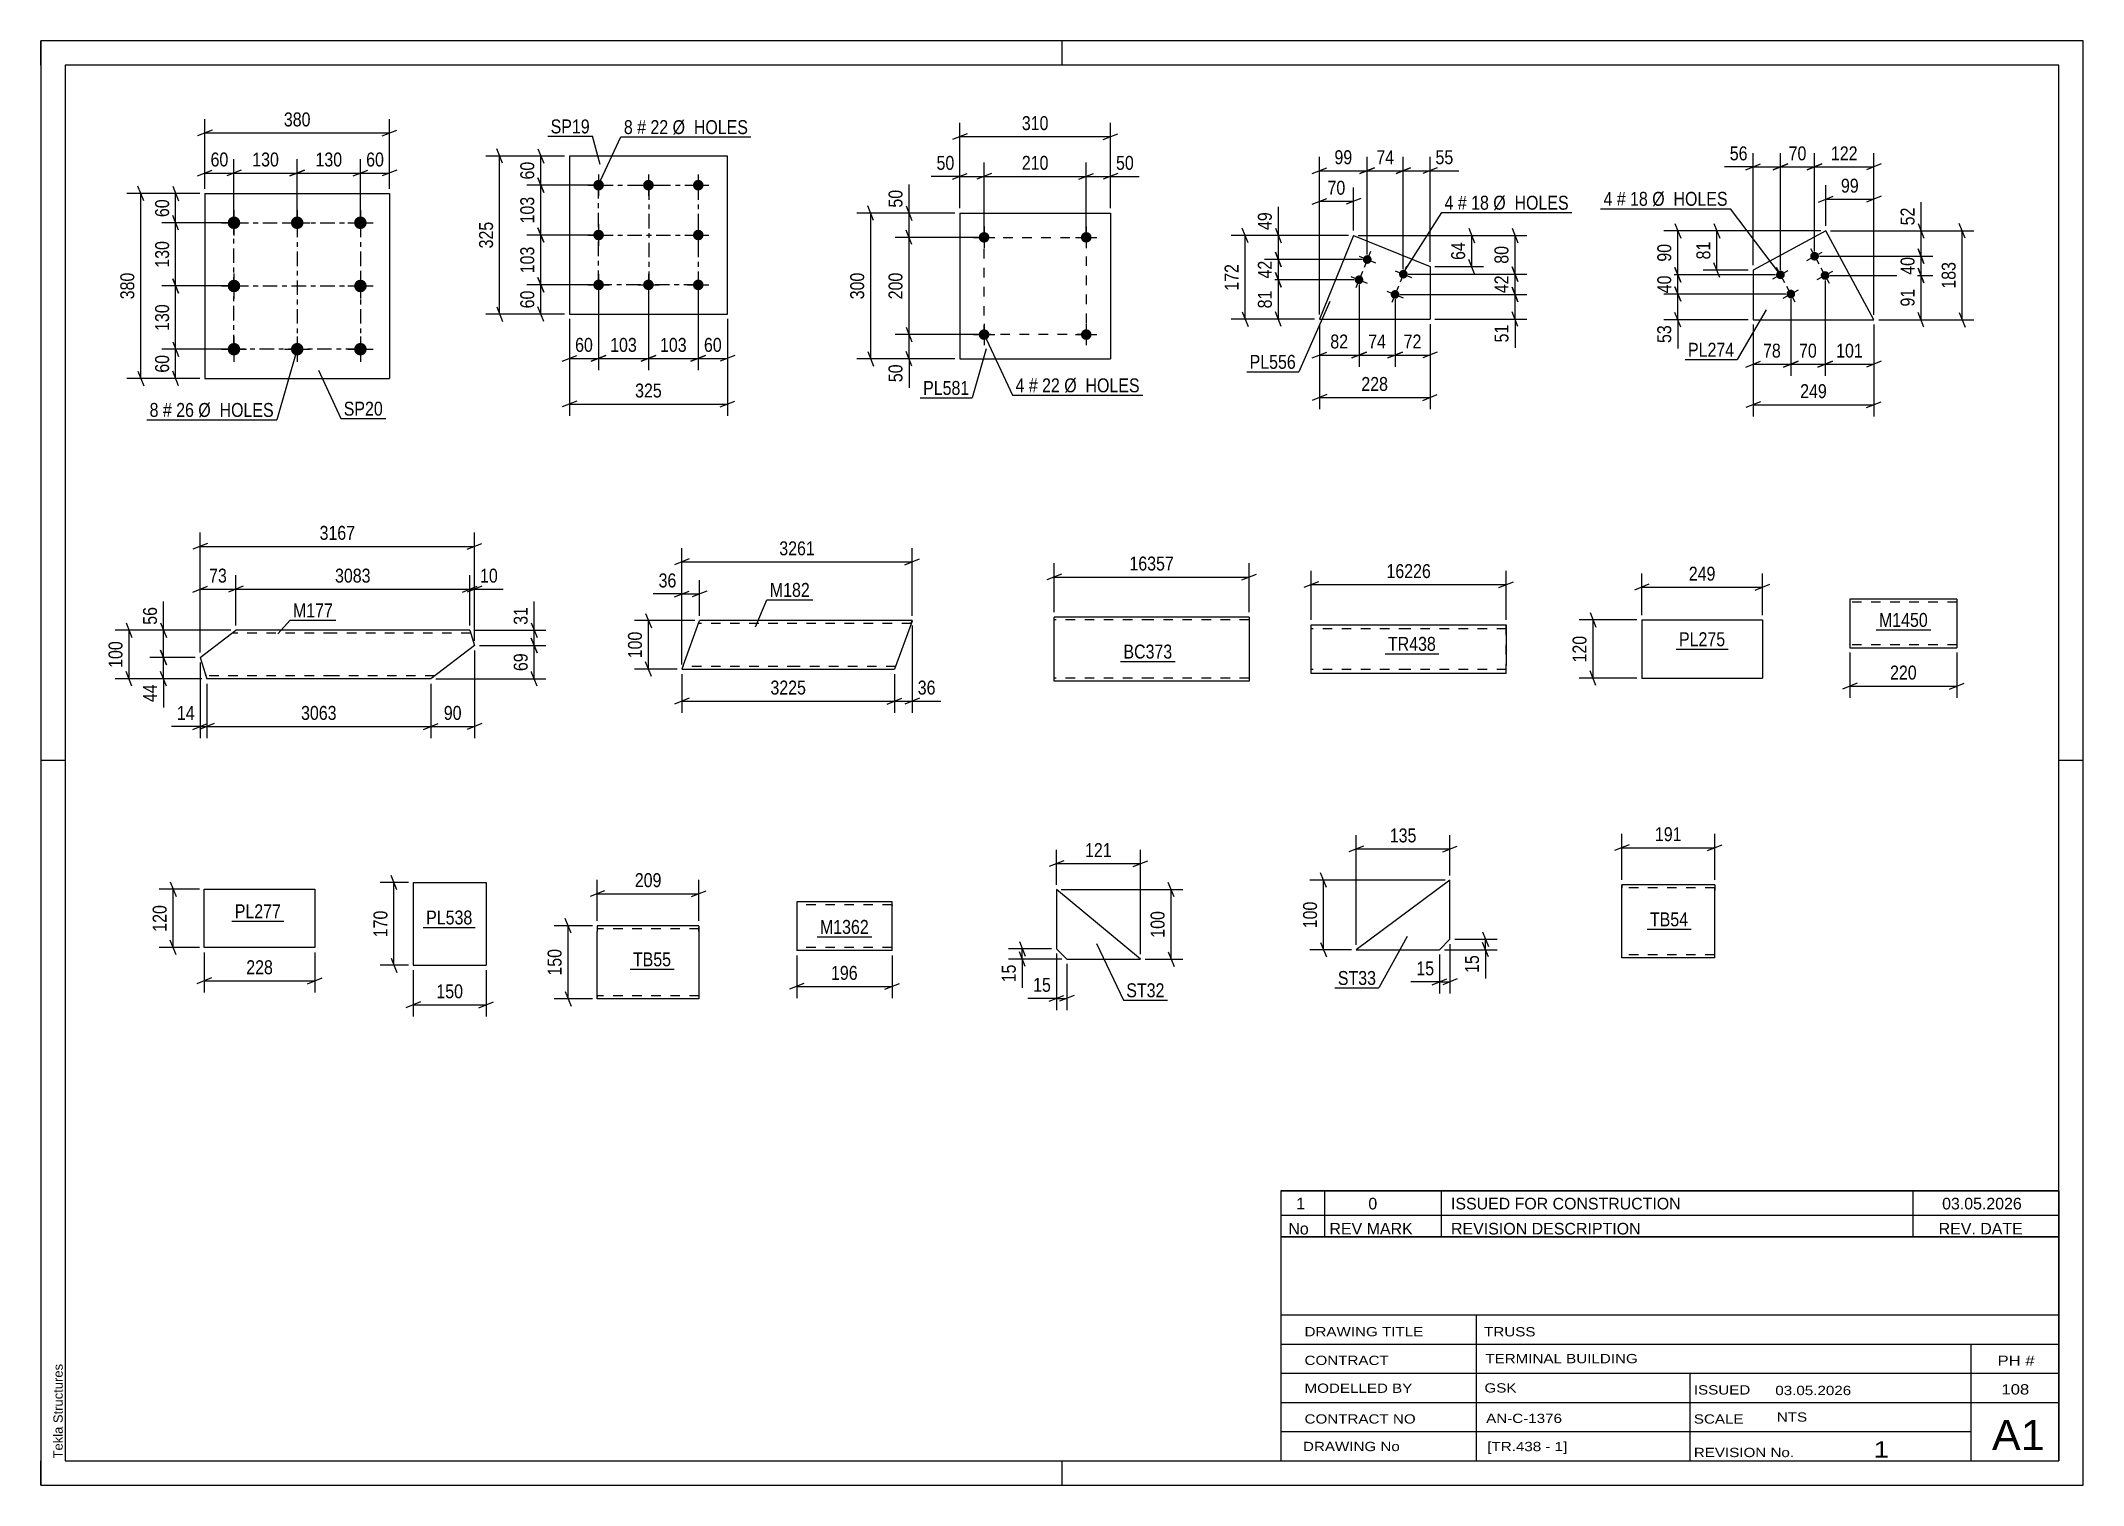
# Model space of a CAD drawing. Header units: millimetres. Extents: x 0 to 1775, y 0 to 560.
# Drawn here: x 0 to 420, y 0 to 297 of the extents above; entities that cross this region are included whole.
import ezdxf

# ---------------------------------------------------------------- set-up
doc = ezdxf.new("R2010")
doc.units = ezdxf.units.MM
doc.linetypes.add('DXK_LINE_DOT2', pattern=[3.9198, 1.9599, -1.9599])
doc.linetypes.add('DXK_LINE_DOT3', pattern=[5.9187, 2.979, -0.9799, 0.9799, -0.9799])
doc.styles.add('Arial', font='ARIAL.TTF', dxfattribs={"height": 0.2})
doc.styles.add('Arial Narrow', font='ARIALN.TTF', dxfattribs={"height": 0.2})

# ---------------------------------------------------------------- blocks, each defined once
blk = doc.blocks.new('Unknown-814185304-1133')
at = {"color": 5, "linetype": 'Continuous'}
for p, q in [((420, 297), (0, 297)), ((0, 297), (0, 0)), ((0, 292), (0, 297)), ((210, 292), (210, 297)), ((420, 0), (420, 297)), ((415, 292), (5, 292)), ((5, 292), (5, 5)), ((415, 5), (415, 292)), ((5, 149), (0, 149)), ((420, 149), (415, 149)), ((0, 0), (0, 5)), ((5, 5), (415, 5)), ((210, 0), (210, 5)), ((0, 0), (420, 0))]:
    blk.add_line(p, q, dxfattribs=at)
at = {"color": 174, "linetype": 'Continuous', "style": 'Arial'}
blk.add_text('Tekla Structures', height=1.9102, rotation=90, dxfattribs=at).set_placement((4.5, 5.5))
blk = doc.blocks.new('Unknown-814185304-14691')
at = {"color": 7, "linetype": 'Continuous'}
for p, q in [((255, 51.05), (255, 5)), ((255, 51.05), (415, 51.05)), ((415, 51), (415, 5)), ((255, 35), (415, 35)), ((295.14, 35), (295.14, 5)), ((255, 29), (415, 29)), ((397, 5.05), (397, 29.05)), ((255, 23), (415, 23)), ((339.14, 23), (339.14, 5)), ((255, 17), (415, 17)), ((255, 11), (397, 11)), ((255, 5), (415, 5))]:
    blk.add_line(p, q, dxfattribs=at)
at = {"color": 7, "style": 'Arial Narrow'}
for s, height, width, p in [('DRAWING TITLE', 1.9089, 1.425378, (259.88, 30.61)), ('TRUSS', 1.909, 1.425378, (296.81, 30.59)), ('CONTRACT', 1.909, 1.425378, (259.88, 24.71)), ('TERMINAL BUILDING', 1.9089, 1.425378, (297.06, 25.07)), ('MODELLED BY', 1.9089, 1.425378, (259.88, 18.98)), ('GSK', 1.909, 1.425378, (296.88, 19.04)), ('ISSUED', 1.909, 1.425378, (339.94, 18.64)), ('03.05.2026', 1.909, 1.425378, (356.69, 18.52)), ('CONTRACT NO', 1.9089, 1.425378, (259.88, 12.66)), ('AN-C-1376', 1.909, 1.425378, (297.23, 12.78)), ('SCALE', 1.909, 1.425378, (339.94, 12.65)), ('A1', 6.204, 1.25, (401.24, 7.2)), ('DRAWING No', 1.909, 1.425378, (259.56, 7)), ('[TR.438 - 1]', 1.9089, 1.425378, (297.46, 6.99)), ('1', 3.34, 1.5, (376.91, 5.68)), ('REVISION No.', 1.9089, 1.425378, (339.94, 5.77))]:
    blk.add_text(s, height=height, dxfattribs=dict(at, width=width)).set_placement(p)
at = {"color": 7, "linetype": 'Continuous', "style": 'Arial Narrow'}
for s, height, width, p in [('PH #', 2.1, 1.42538, (402.4, 24.55)), ('108', 2.1, 1.42538, (403.19, 18.65)), ('NTS', 1.909, 1.425378, (357, 13.05))]:
    blk.add_text(s, height=height, dxfattribs=dict(at, width=width)).set_placement(p)
blk = doc.blocks.new('Unknown-814185304-14692')
at = {"color": 7, "linetype": 'Continuous'}
for p, q in [((255, 60.55), (415, 60.55)), ((415, 60.55), (255, 60.55)), ((255, 60.55), (255, 55.55)), ((264, 60.55), (264, 55.55)), ((288, 60.55), (288, 55.55)), ((385, 60.55), (385, 55.55)), ((415, 60.55), (415, 55.55)), ((255, 55.55), (415, 55.55)), ((255, 55.55), (255, 51.05)), ((255, 55.55), (415, 55.55)), ((264, 55.55), (264, 51.05)), ((288, 55.55), (288, 51.05)), ((385, 55.55), (385, 51.05)), ((415, 55.55), (415, 51.05)), ((415, 51.05), (255, 51.05))]:
    blk.add_line(p, q, dxfattribs=at)
at = {"color": 7, "linetype": 'Continuous', "style": 'Arial Narrow'}
for s, height, width, p in [('1', 2.39, 1.196471, (258.16, 56.7)), ('0', 2.39, 1.196471, (273, 56.7)), ('ISSUED FOR CONSTRUCTION', 2.3861, 1.196471, (290, 56.7)), ('03.05.2026', 2.386, 1.196471, (391, 56.7)), ('No', 2.386, 1.2, (256.54, 51.55)), ('REV MARK', 2.386, 1.2, (265, 51.55)), ('REVISION DESCRIPTION', 2.3861, 1.2, (290, 51.55)), ('REV. DATE', 2.386, 1.2, (390.28, 51.55))]:
    blk.add_text(s, height=height, dxfattribs=dict(at, width=width)).set_placement(p)
blk = doc.blocks.new('Part-814185304-7238 - 7232')
at = {"color": 2, "linetype": 'Continuous'}
for p, q in [((367.06, 257.93), (352.12, 249.84)), ((376.97, 239.64), (367.06, 257.93)), ((352.12, 249.84), (352.12, 239.64)), ((352.12, 239.64), (376.97, 239.64))]:
    blk.add_line(p, q, dxfattribs=at)
blk = doc.blocks.new('Bolt-814185304-7239 - 7232')
at = {"linetype": 'Continuous'}
for points in [[(365.57, 253.14, -1), (363.98, 252.28, -1)], [(358.53, 249.33, -1), (356.95, 248.47, -1)], [(367.71, 249.18, -1), (366.13, 248.32, -1)], [(360.67, 245.37, -1), (359.09, 244.51, -1)]]:
    blk.add_hatch(color=1, dxfattribs=at).paths.add_polyline_path(points)
at = {"color": 1, "linetype": 'Continuous'}
for p, q in [((363.19, 251.85), (366.36, 253.57)), ((363.92, 254.29), (365.63, 251.13)), ((356.16, 248.04), (359.32, 249.76)), ((356.88, 250.48), (358.6, 247.32)), ((365.33, 247.9), (368.5, 249.61)), ((366.06, 250.34), (367.77, 247.17)), ((358.3, 244.09), (361.46, 245.8)), ((359.02, 246.53), (360.74, 243.36))]:
    blk.add_line(p, q, dxfattribs=at)
blk = doc.blocks.new('Bolt-814185304-6027 - 5993')
at = {"linetype": 'Continuous'}
for points in [[(39.72, 260.89, -1), (39.72, 258.29, -1)], [(52.72, 260.89, -1), (52.72, 258.29, -1)], [(65.72, 260.89, -1), (65.72, 258.29, -1)], [(39.72, 247.89, -1), (39.72, 245.29, -1)], [(65.72, 247.89, -1), (65.72, 245.29, -1)], [(39.72, 234.89, -1), (39.72, 232.29, -1)], [(52.72, 234.89, -1), (52.72, 232.29, -1)], [(65.72, 234.89, -1), (65.72, 232.29, -1)]]:
    blk.add_hatch(color=1, dxfattribs=at).paths.add_polyline_path(points)
at = {"color": 1, "linetype": 'Continuous'}
for p, q in [((39.72, 262.19), (39.72, 256.99)), ((52.72, 262.19), (52.72, 256.99)), ((65.72, 262.19), (65.72, 256.99)), ((37.12, 259.59), (42.32, 259.59)), ((50.12, 259.59), (55.32, 259.59)), ((63.12, 259.59), (68.32, 259.59)), ((39.72, 249.19), (39.72, 243.99)), ((65.72, 249.19), (65.72, 243.99)), ((37.12, 246.59), (42.32, 246.59)), ((63.12, 246.59), (68.32, 246.59)), ((39.72, 236.19), (39.72, 230.99)), ((52.72, 236.19), (52.72, 230.99)), ((65.72, 236.19), (65.72, 230.99)), ((37.12, 233.59), (42.32, 233.59)), ((50.12, 233.59), (55.32, 233.59)), ((63.12, 233.59), (68.32, 233.59))]:
    blk.add_line(p, q, dxfattribs=at)
blk = doc.blocks.new('Part-814185304-6032 - 5993')
at = {"color": 2, "linetype": 'Continuous'}
for p, q in [((33.72, 265.59), (33.72, 227.59)), ((33.72, 265.59), (71.72, 265.59)), ((71.72, 265.59), (71.72, 227.59)), ((33.72, 227.59), (71.72, 227.59))]:
    blk.add_line(p, q, dxfattribs=at)
blk = doc.blocks.new('Part-814185304-6951 - 6947')
at = {"color": 2, "linetype": 'Continuous'}
for p, q in [((33.6, 110.54), (33.6, 122.54)), ((33.6, 122.54), (56.36, 122.54)), ((56.36, 122.54), (56.36, 110.54)), ((56.36, 110.54), (33.6, 110.54))]:
    blk.add_line(p, q, dxfattribs=at)
blk = doc.blocks.new('Part-814185304-6982 - 6978')
at = {"color": 2, "linetype": 'Continuous'}
for p, q in [((329.21, 177.92), (329.21, 165.92)), ((329.21, 177.92), (354.07, 177.92)), ((354.07, 177.92), (354.07, 165.92)), ((329.21, 165.92), (354.07, 165.92))]:
    blk.add_line(p, q, dxfattribs=at)
blk = doc.blocks.new('Part-814185304-7015 - 7009')
at = {"color": 2, "linetype": 'Continuous'}
for p, q in [((289.79, 124.4), (270.51, 110.11)), ((289.79, 112.26), (289.79, 124.4)), ((270.51, 110.11), (287.65, 110.11)), ((287.65, 110.11), (289.79, 112.26))]:
    blk.add_line(p, q, dxfattribs=at)
blk = doc.blocks.new('Part-814185304-5932 - 5928')
at = {"color": 2, "linetype": 'Continuous'}
for p, q in [((76.58, 123.9), (76.58, 106.9)), ((76.58, 123.9), (91.58, 123.9)), ((91.58, 123.9), (91.58, 106.9)), ((76.58, 106.9), (91.58, 106.9))]:
    blk.add_line(p, q, dxfattribs=at)
blk = doc.blocks.new('Part-814185304-5720 - 5714')
at = {"color": 2, "linetype": 'Continuous'}
for p, q in [((132.09, 168.51), (135.46, 177.77)), ((155.46, 177.77), (135.46, 177.77)), ((179.2, 177.77), (155.56, 177.77)), ((179.17, 177.68), (175.56, 167.77)), ((179.2, 177.77), (179.17, 177.68)), ((131.86, 167.86), (132.09, 168.51)), ((131.83, 167.77), (131.86, 167.86)), ((131.83, 167.77), (155.46, 167.77)), ((155.56, 167.77), (175.56, 167.77))]:
    blk.add_line(p, q, dxfattribs=at)
at = {"color": 7, "linetype": 'DXK_LINE_DOT2'}
for p, q in [((155.46, 177.17), (135.25, 177.17)), ((178.99, 177.17), (155.56, 177.17)), ((179.08, 177.42), (179.2, 177.77)), ((132.09, 168.51), (131.95, 168.12)), ((155.46, 168.37), (132.04, 168.37)), ((175.78, 168.37), (155.56, 168.37))]:
    blk.add_line(p, q, dxfattribs=at)
blk = doc.blocks.new('Part-814185304-6451 - 6445')
at = {"color": 2, "linetype": 'Continuous'}
for p, q in [((32.76, 170.2), (40.1, 175.8)), ((60.1, 175.8), (40.1, 175.8)), ((88.22, 175.8), (60.2, 175.8)), ((89.2, 172.65), (80.2, 165.8)), ((88.22, 175.8), (89.2, 172.65)), ((32.76, 170.2), (34.13, 165.8)), ((60.1, 165.8), (34.13, 165.8)), ((80.2, 165.8), (60.2, 165.8))]:
    blk.add_line(p, q, dxfattribs=at)
at = {"color": 7, "linetype": 'DXK_LINE_DOT2'}
for p, q in [((60.1, 175.2), (39.32, 175.2)), ((88.4, 175.2), (60.2, 175.2)), ((33.93, 166.44), (33.9, 166.54)), ((33.9, 166.54), (33.93, 166.44)), ((33.93, 166.44), (33.95, 166.4)), ((33.95, 166.4), (33.93, 166.44)), ((60.1, 166.4), (33.95, 166.4)), ((80.99, 166.4), (60.2, 166.4))]:
    blk.add_line(p, q, dxfattribs=at)
blk = doc.blocks.new('Part-814185304-7076 - 7070')
at = {"color": 2, "linetype": 'Continuous'}
for p, q in [((269.94, 256.98), (262.93, 239.76)), ((269.94, 256.98), (285.68, 250.57)), ((285.68, 250.57), (285.68, 239.76)), ((262.93, 239.76), (285.68, 239.76))]:
    blk.add_line(p, q, dxfattribs=at)
blk = doc.blocks.new('Bolt-814185304-7109 - 7070')
at = {"linetype": 'Continuous'}
for points in [[(273.62, 251.7, -1), (271.95, 252.38, -1)], [(271.92, 247.53, -1), (270.25, 248.21, -1)], [(281.03, 248.68, -1), (279.36, 249.36, -1)], [(279.33, 244.52, -1), (277.66, 245.19, -1)]]:
    blk.add_hatch(color=1, dxfattribs=at).paths.add_polyline_path(points)
at = {"color": 1, "linetype": 'Continuous'}
for p, q in [((271.12, 252.72), (274.45, 251.36)), ((273.46, 253.71), (272.11, 250.37)), ((269.42, 248.55), (272.76, 247.19)), ((271.77, 249.54), (270.41, 246.2)), ((278.53, 249.7), (281.86, 248.34)), ((280.87, 250.69), (279.52, 247.36)), ((276.83, 245.53), (280.17, 244.18)), ((279.18, 246.52), (277.82, 243.19))]:
    blk.add_line(p, q, dxfattribs=at)
blk = doc.blocks.new('Part-814185304-5965 - 5960')
at = {"color": 2, "linetype": 'Continuous'}
for p, q in [((114.44, 115.03), (114.44, 113.83)), ((135.34, 115.03), (114.44, 115.03)), ((114.44, 100.77), (114.44, 113.83)), ((135.34, 114.94), (135.34, 115.03)), ((135.34, 114.94), (135.34, 113.83)), ((135.34, 113.83), (135.34, 100.03)), ((114.44, 100.12), (114.44, 100.77)), ((114.44, 100.03), (114.44, 100.12)), ((135.34, 100.03), (114.44, 100.03))]:
    blk.add_line(p, q, dxfattribs=at)
at = {"color": 7, "linetype": 'DXK_LINE_DOT2'}
for p, q in [((135.34, 114.43), (114.44, 114.43)), ((135.34, 113.83), (135.34, 114.67)), ((114.44, 100.77), (114.44, 100.38)), ((114.44, 100.63), (114.44, 100.67)), ((135.34, 100.63), (114.44, 100.63)), ((135.34, 100.63), (135.34, 100.67))]:
    blk.add_line(p, q, dxfattribs=at)
blk = doc.blocks.new('Bolt-814185304-5821 - 5787')
at = {"linetype": 'Continuous'}
for points in [[(114.7, 268.42, -1), (114.7, 266.22, -1)], [(124.95, 268.42, -1), (124.95, 266.22, -1)], [(135.2, 268.42, -1), (135.2, 266.22, -1)], [(114.7, 258.17, -1), (114.7, 255.97, -1)], [(135.2, 258.17, -1), (135.2, 255.97, -1)], [(114.7, 247.92, -1), (114.7, 245.72, -1)], [(124.95, 247.92, -1), (124.95, 245.72, -1)], [(135.2, 247.92, -1), (135.2, 245.72, -1)]]:
    blk.add_hatch(color=1, dxfattribs=at).paths.add_polyline_path(points)
at = {"color": 1, "linetype": 'Continuous'}
for p, q in [((114.7, 269.52), (114.7, 265.12)), ((124.95, 269.52), (124.95, 265.12)), ((135.2, 269.52), (135.2, 265.12)), ((112.5, 267.32), (116.9, 267.32)), ((122.75, 267.32), (127.15, 267.32)), ((133, 267.32), (137.4, 267.32)), ((112.5, 257.07), (116.9, 257.07)), ((114.7, 259.27), (114.7, 254.87)), ((133, 257.07), (137.4, 257.07)), ((135.2, 259.27), (135.2, 254.87)), ((114.7, 249.02), (114.7, 244.62)), ((124.95, 249.02), (124.95, 244.62)), ((135.2, 249.02), (135.2, 244.62)), ((112.5, 246.82), (116.9, 246.82)), ((122.75, 246.82), (127.15, 246.82)), ((133, 246.82), (137.4, 246.82))]:
    blk.add_line(p, q, dxfattribs=at)
blk = doc.blocks.new('Part-814185304-5826 - 5787')
at = {"color": 2, "linetype": 'Continuous'}
for p, q in [((108.7, 273.32), (108.7, 240.82)), ((141.2, 273.32), (108.7, 273.32)), ((141.2, 240.82), (141.2, 273.32)), ((108.7, 240.82), (141.2, 240.82))]:
    blk.add_line(p, q, dxfattribs=at)
blk = doc.blocks.new('Part-814185304-6216 - 6212')
at = {"color": 2, "linetype": 'Continuous'}
for p, q in [((394.03, 182.2), (372.03, 182.2)), ((372.03, 182.2), (372.03, 172.3)), ((394.03, 182.2), (394.03, 172.2)), ((372.03, 172.3), (372.03, 172.2)), ((372.03, 172.2), (394.03, 172.2))]:
    blk.add_line(p, q, dxfattribs=at)
at = {"color": 7, "linetype": 'DXK_LINE_DOT2'}
for p, q in [((394.03, 181.6), (372.03, 181.6)), ((372.03, 172.8), (372.03, 172.85)), ((394.03, 172.8), (372.03, 172.8)), ((394.03, 172.8), (394.03, 172.85))]:
    blk.add_line(p, q, dxfattribs=at)
blk = doc.blocks.new('Part-814185304-6140 - 6134')
at = {"color": 2, "linetype": 'Continuous'}
for p, q in [((226.12, 108.17), (208.85, 122.46)), ((208.85, 122.46), (208.85, 110.31)), ((208.85, 110.31), (210.99, 108.17)), ((210.99, 108.17), (226.12, 108.17))]:
    blk.add_line(p, q, dxfattribs=at)
blk = doc.blocks.new('Part-814185304-6195 - 6191')
at = {"color": 2, "linetype": 'Continuous'}
for p, q in [((228.39, 178.52), (208.39, 178.52)), ((208.39, 166.52), (208.39, 178.52)), ((248.49, 178.52), (228.49, 178.52)), ((248.49, 178.52), (248.49, 165.32)), ((208.39, 165.67), (208.39, 166.52)), ((208.39, 165.41), (208.39, 165.67)), ((208.39, 165.32), (208.39, 165.41)), ((228.39, 165.32), (208.39, 165.32)), ((248.49, 165.32), (228.49, 165.32))]:
    blk.add_line(p, q, dxfattribs=at)
at = {"color": 7, "linetype": 'DXK_LINE_DOT2'}
for p, q in [((228.39, 177.92), (208.39, 177.92)), ((248.49, 177.92), (228.49, 177.92)), ((208.39, 165.96), (208.39, 166.52)), ((208.39, 165.92), (208.39, 165.96)), ((208.39, 165.92), (208.39, 165.96)), ((208.39, 165.67), (208.39, 165.96)), ((228.39, 165.92), (208.39, 165.92)), ((208.39, 165.32), (208.39, 165.32)), ((248.49, 165.92), (228.49, 165.92)), ((248.49, 165.92), (248.49, 165.96))]:
    blk.add_line(p, q, dxfattribs=at)
blk = doc.blocks.new('Part-814185304-1872 - 1860')
at = {"color": 2, "linetype": 'Continuous'}
for p, q in [((261.25, 168.52), (261.25, 176.92)), ((261.25, 176.92), (281.25, 176.92)), ((281.35, 176.92), (301.35, 176.92)), ((301.35, 176.92), (301.35, 176.92)), ((301.35, 176.92), (301.35, 168.52)), ((261.25, 167.38), (261.25, 168.52)), ((301.35, 166.92), (301.35, 168.52)), ((261.25, 166.92), (261.25, 167.38)), ((281.25, 166.92), (261.25, 166.92)), ((301.35, 166.92), (281.35, 166.92)), ((301.35, 166.92), (301.35, 166.92))]:
    blk.add_line(p, q, dxfattribs=at)
at = {"color": 7, "linetype": 'DXK_LINE_DOT2'}
for p, q in [((301.35, 166.92), (301.35, 176.92)), ((301.35, 176.92), (301.35, 176.92)), ((281.25, 176.12), (261.25, 176.12)), ((301.35, 176.12), (281.35, 176.12)), ((301.35, 176.12), (301.35, 176.12)), ((261.25, 167.9), (261.25, 168.52)), ((261.25, 167.38), (261.25, 168.21)), ((301.35, 167.78), (301.35, 168.21)), ((261.25, 167.72), (261.25, 167.78)), ((281.25, 167.72), (261.25, 167.72)), ((301.35, 167.72), (281.35, 167.72)), ((301.35, 167.72), (301.35, 167.78)), ((301.35, 167.72), (301.35, 167.72)), ((301.35, 166.92), (301.35, 166.92))]:
    blk.add_line(p, q, dxfattribs=at)
blk = doc.blocks.new('Bolt-814185304-6760 - 6716')
at = {"linetype": 'Continuous'}
for points in [[(195.08, 256.59, -1), (192.88, 256.59, -1)], [(216.08, 256.59, -1), (213.88, 256.59, -1)]]:
    blk.add_hatch(color=1, dxfattribs=at).paths.add_polyline_path(points)
at = {"color": 1, "linetype": 'Continuous'}
for p, q in [((191.78, 256.59), (196.18, 256.59)), ((193.98, 258.79), (193.98, 254.39)), ((212.78, 256.59), (217.18, 256.59)), ((214.98, 258.79), (214.98, 254.39))]:
    blk.add_line(p, q, dxfattribs=at)
blk = doc.blocks.new('Part-814185304-6722 - 6716')
at = {"color": 2, "linetype": 'Continuous'}
for p, q in [((188.98, 261.59), (188.98, 231.59)), ((188.98, 261.59), (219.98, 261.59)), ((219.98, 261.59), (219.98, 231.59)), ((188.98, 231.59), (219.98, 231.59))]:
    blk.add_line(p, q, dxfattribs=at)
blk = doc.blocks.new('Bolt-814185304-6755 - 6716')
at = {"linetype": 'Continuous'}
for points in [[(195.08, 236.59, -1), (192.88, 236.59, -1)], [(216.08, 236.59, -1), (213.88, 236.59, -1)]]:
    blk.add_hatch(color=1, dxfattribs=at).paths.add_polyline_path(points)
at = {"color": 1, "linetype": 'Continuous'}
for p, q in [((191.78, 236.59), (196.18, 236.59)), ((193.98, 238.79), (193.98, 234.39)), ((212.78, 236.59), (217.18, 236.59)), ((214.98, 238.79), (214.98, 234.39))]:
    blk.add_line(p, q, dxfattribs=at)
blk = doc.blocks.new('Part-814185304-6930 - 6926')
at = {"color": 2, "linetype": 'Continuous'}
for p, q in [((175.05, 119.94), (155.44, 119.94)), ((155.44, 119.94), (155.44, 109.94)), ((175.05, 109.94), (175.05, 119.94)), ((175.05, 109.94), (155.44, 109.94))]:
    blk.add_line(p, q, dxfattribs=at)
at = {"color": 7, "linetype": 'DXK_LINE_DOT2'}
for p, q in [((175.05, 119.34), (155.44, 119.34)), ((175.05, 119.3), (175.05, 119.34)), ((175.05, 119.34), (175.05, 119.3)), ((175.05, 119.2), (175.05, 119.3)), ((175.05, 119.3), (175.05, 119.2)), ((155.44, 110.54), (155.44, 110.59)), ((175.05, 110.54), (155.44, 110.54))]:
    blk.add_line(p, q, dxfattribs=at)
blk = doc.blocks.new('Part-814185304-13691 - 13690')
at = {"color": 2, "linetype": 'Continuous'}
for p, q in [((325.13, 108.45), (325.13, 123.45)), ((325.13, 123.45), (325.13, 123.45)), ((344.23, 123.45), (325.13, 123.45)), ((344.23, 123.45), (344.23, 123.36)), ((344.23, 123.36), (344.23, 123.1)), ((344.23, 123.1), (344.23, 122.25)), ((344.23, 109.65), (344.23, 122.25)), ((344.23, 108.45), (344.23, 109.65)), ((325.13, 108.45), (325.13, 108.45)), ((344.23, 108.45), (325.13, 108.45))]:
    blk.add_line(p, q, dxfattribs=at)
at = {"color": 7, "linetype": 'DXK_LINE_DOT2'}
for p, q in [((325.13, 123.45), (325.13, 123.45)), ((325.13, 123.45), (325.13, 123.36)), ((325.13, 123.36), (325.13, 122.85)), ((325.13, 108.45), (325.13, 122.85)), ((325.13, 122.85), (325.13, 122.85)), ((344.23, 122.85), (325.13, 122.85)), ((344.23, 123.1), (344.23, 122.85)), ((344.23, 122.25), (344.23, 122.71)), ((344.23, 109.1), (344.23, 109.42)), ((325.13, 109.05), (325.13, 109.05)), ((344.23, 109.05), (325.13, 109.05)), ((325.13, 108.45), (325.13, 108.45)), ((344.23, 109.05), (344.23, 109.1))]:
    blk.add_line(p, q, dxfattribs=at)
blk = doc.blocks.new('Rectangle-814185304-6119 - 5993')
at = {"color": 1, "linetype": 'DXK_LINE_DOT3'}
blk.add_lwpolyline([(39.72, 259.59), (65.72, 259.59), (65.72, 233.59), (39.72, 233.59), (39.72, 259.59)], close=True, dxfattribs=at)
blk = doc.blocks.new('Rectangle-814185304-5913 - 5787')
at = {"color": 1, "linetype": 'DXK_LINE_DOT3'}
blk.add_lwpolyline([(114.7, 267.32), (135.2, 267.32), (135.2, 246.82), (114.7, 246.82), (114.7, 267.32)], close=True, dxfattribs=at)
blk = doc.blocks.new('Rectangle-814185304-6869 - 6716')
at = {"color": 1, "linetype": 'DXK_LINE_DOT2'}
blk.add_lwpolyline([(193.98, 256.59), (214.98, 256.59), (214.98, 236.59), (193.98, 236.59), (193.98, 256.59)], close=True, dxfattribs=at)
blk = doc.blocks.new('Line-814185304-6105 - 5993')
at = {"color": 1, "linetype": 'DXK_LINE_DOT3'}
blk.add_line((52.72, 259.59), (52.72, 233.59), dxfattribs=at)
blk = doc.blocks.new('Line-814185304-5899 - 5787')
at = {"color": 1, "linetype": 'DXK_LINE_DOT3'}
blk.add_line((125, 267.32), (125, 246.82), dxfattribs=at)
blk = doc.blocks.new('Line-814185304-6112 - 5993')
at = {"color": 1, "linetype": 'DXK_LINE_DOT3'}
blk.add_line((39.72, 246.59), (65.72, 246.59), dxfattribs=at)
blk = doc.blocks.new('Line-814185304-5906 - 5787')
at = {"color": 1, "linetype": 'DXK_LINE_DOT3'}
blk.add_line((114.7, 257.02), (135.2, 257.02), dxfattribs=at)
blk = doc.blocks.new('StraightDimension-814185304-7250 - 7232')
at = {"color": 7, "linetype": 'Continuous'}
for p, q in [((352.12, 238.64), (352.12, 219.78)), ((376.97, 238.64), (376.97, 219.78)), ((353.62, 222.78), (350.62, 221.58)), ((375.47, 221.58), (378.47, 222.78)), ((352.12, 222.18), (376.97, 222.18))]:
    blk.add_line(p, q, dxfattribs=at)
at = {"color": 0}
blk.add_wipeout([(367.88, 222.93), (367.88, 227.13), (361.2, 227.13), (361.2, 222.93)], dxfattribs=at)
at = {"color": 3, "style": 'Arial Narrow'}
blk.add_text('249', height=2.863, dxfattribs=at).set_placement((361.8, 223.53))
blk = doc.blocks.new('StraightDimension-814185304-7255 - 7232')
at = {"color": 7, "linetype": 'Continuous'}
for p, q in [((366.06, 257.93), (341.83, 257.93)), ((344.08, 259.43), (345.28, 256.43)), ((344.68, 249.84), (344.68, 257.93)), ((351.12, 249.84), (341.83, 249.84)), ((345.28, 248.34), (344.08, 251.34))]:
    blk.add_line(p, q, dxfattribs=at)
at = {"color": 0}
blk.add_wipeout([(343.93, 256.31), (339.73, 256.31), (339.73, 251.45), (343.93, 251.45)], dxfattribs=at)
at = {"color": 3, "style": 'Arial Narrow'}
blk.add_text('81', height=2.863, rotation=90.0002, dxfattribs=at).set_placement((343.33, 252.05))
blk = doc.blocks.new('StraightDimension-814185304-7264 - 7232')
at = {"color": 7, "linetype": 'Continuous'}
for p, q in [((368.06, 257.93), (397.52, 257.93)), ((395.72, 256.43), (394.52, 259.43)), ((395.12, 239.64), (395.12, 257.93)), ((377.97, 239.64), (397.52, 239.64)), ((394.52, 241.14), (395.72, 238.14))]:
    blk.add_line(p, q, dxfattribs=at)
at = {"color": 0}
blk.add_wipeout([(394.37, 252.13), (390.17, 252.13), (390.17, 245.44), (394.37, 245.44)], dxfattribs=at)
at = {"color": 3, "style": 'Arial Narrow'}
blk.add_text('183', height=2.863, rotation=90.0002, dxfattribs=at).set_placement((393.77, 246.04))
blk = doc.blocks.new('StraightDimension-814185304-7241 - 7232')
at = {"color": 7, "linetype": 'Continuous'}
for p, q in [((365.56, 263.84), (368.56, 265.04)), ((367.06, 258.93), (367.06, 267.29)), ((378.47, 265.04), (375.47, 263.84)), ((376.97, 240.64), (376.97, 267.29)), ((367.06, 264.44), (376.97, 264.44))]:
    blk.add_line(p, q, dxfattribs=at)
at = {"color": 0}
blk.add_wipeout([(374.45, 265.19), (374.45, 269.39), (369.59, 269.39), (369.59, 265.19)], dxfattribs=at)
at = {"color": 3, "style": 'Arial Narrow'}
blk.add_text('99', height=2.863, dxfattribs=at).set_placement((370.19, 265.79))
blk = doc.blocks.new('StraightDimension-814185304-7271 - 7232')
at = {"color": 7, "linetype": 'Continuous'}
for p, q in [((366.92, 247.75), (366.92, 228.11)), ((376.97, 238.64), (376.97, 228.11)), ((365.42, 229.91), (368.42, 231.11)), ((378.47, 231.11), (375.47, 229.91)), ((366.92, 230.51), (376.97, 230.51))]:
    blk.add_line(p, q, dxfattribs=at)
at = {"color": 0}
blk.add_wipeout([(375.29, 231.26), (375.29, 235.46), (368.6, 235.46), (368.6, 231.26)], dxfattribs=at)
at = {"color": 3, "style": 'Arial Narrow'}
blk.add_text('101', height=2.863, dxfattribs=at).set_placement((369.2, 231.86))
blk = doc.blocks.new('StraightDimension-814185304-7277 - 7232')
at = {"color": 7, "linetype": 'Continuous'}
for p, q in [((359.88, 243.94), (359.88, 228.11)), ((366.92, 247.75), (366.92, 228.11)), ((358.38, 229.91), (361.38, 231.11)), ((368.42, 231.11), (365.42, 229.91)), ((359.88, 230.51), (366.92, 230.51))]:
    blk.add_line(p, q, dxfattribs=at)
at = {"color": 0}
blk.add_wipeout([(365.83, 231.26), (365.83, 235.46), (360.97, 235.46), (360.97, 231.26)], dxfattribs=at)
at = {"color": 3, "style": 'Arial Narrow'}
blk.add_text('70', height=2.863, dxfattribs=at).set_placement((361.57, 231.86))
blk = doc.blocks.new('StraightDimension-814185304-7285 - 7232')
at = {"color": 7, "linetype": 'Continuous'}
for p, q in [((359.88, 243.94), (359.88, 228.11)), ((352.12, 238.64), (352.12, 228.11)), ((350.62, 229.91), (353.62, 231.11)), ((361.38, 231.11), (358.38, 229.91)), ((352.12, 230.51), (359.88, 230.51))]:
    blk.add_line(p, q, dxfattribs=at)
at = {"color": 0}
blk.add_wipeout([(358.43, 231.26), (358.43, 235.46), (353.57, 235.46), (353.57, 231.26)], dxfattribs=at)
at = {"color": 3, "style": 'Arial Narrow'}
blk.add_text('78', height=2.863, dxfattribs=at).set_placement((354.17, 231.86))
blk = doc.blocks.new('StraightDimension-814185304-7292 - 7232')
at = {"color": 7, "linetype": 'Continuous'}
for p, q in [((366.06, 257.93), (333.78, 257.93)), ((336.03, 259.43), (337.23, 256.43)), ((336.63, 248.9), (336.63, 257.93)), ((356.74, 248.9), (333.78, 248.9)), ((337.23, 247.4), (336.03, 250.4))]:
    blk.add_line(p, q, dxfattribs=at)
at = {"color": 0}
blk.add_wipeout([(335.88, 255.84), (331.68, 255.84), (331.68, 250.99), (335.88, 250.99)], dxfattribs=at)
at = {"color": 3, "style": 'Arial Narrow'}
blk.add_text('90', height=2.863, rotation=90.0002, dxfattribs=at).set_placement((335.28, 251.59))
blk = doc.blocks.new('StraightDimension-814185304-7300 - 7232')
at = {"color": 7, "linetype": 'Continuous'}
for p, q in [((356.74, 248.9), (333.78, 248.9)), ((336.03, 250.4), (337.23, 247.4)), ((336.63, 244.94), (336.63, 248.9)), ((358.88, 244.94), (333.78, 244.94)), ((337.23, 243.44), (336.03, 246.44))]:
    blk.add_line(p, q, dxfattribs=at)
at = {"color": 0}
blk.add_wipeout([(335.88, 249.35), (331.68, 249.35), (331.68, 244.49), (335.88, 244.49)], dxfattribs=at)
at = {"color": 3, "style": 'Arial Narrow'}
blk.add_text('40', height=2.863, rotation=90.0002, dxfattribs=at).set_placement((335.28, 245.09))
blk = doc.blocks.new('StraightDimension-814185304-7308 - 7232')
at = {"color": 7, "linetype": 'Continuous'}
for p, q in [((358.88, 244.94), (333.78, 244.94)), ((336.03, 246.44), (337.23, 243.44)), ((336.63, 239.64), (336.63, 244.94)), ((351.12, 239.64), (333.78, 239.64)), ((337.23, 238.14), (336.03, 241.14))]:
    blk.add_line(p, q, dxfattribs=at)
at = {"color": 0}
blk.add_wipeout([(335.88, 239.11), (331.68, 239.11), (331.68, 234.26), (335.88, 234.26)], dxfattribs=at)
at = {"color": 7, "linetype": 'Continuous'}
blk.add_line((336.63, 239.64), (336.63, 233.73), dxfattribs=at)
blk.add_line((336.63, 239.64), (336.63, 233.73), dxfattribs=at)
at = {"color": 3, "style": 'Arial Narrow'}
blk.add_text('53', height=2.863, rotation=90.0002, dxfattribs=at).set_placement((335.28, 234.86))
blk = doc.blocks.new('StraightDimension-814185304-7315 - 7232')
at = {"color": 7, "linetype": 'Continuous'}
for p, q in [((357.74, 249.9), (357.74, 273.93)), ((364.77, 253.71), (364.77, 273.93)), ((356.24, 270.48), (359.24, 271.68)), ((357.74, 271.08), (364.77, 271.08)), ((366.27, 271.68), (363.27, 270.48))]:
    blk.add_line(p, q, dxfattribs=at)
at = {"color": 0}
blk.add_wipeout([(363.68, 271.83), (363.68, 276.03), (358.83, 276.03), (358.83, 271.83)], dxfattribs=at)
at = {"color": 3, "style": 'Arial Narrow'}
blk.add_text('70', height=2.863, dxfattribs=at).set_placement((359.43, 272.43))
blk = doc.blocks.new('StraightDimension-814185304-7325 - 7232')
at = {"color": 7, "linetype": 'Continuous'}
for p, q in [((364.77, 253.71), (364.77, 273.93)), ((376.97, 240.64), (376.97, 273.93)), ((363.27, 270.48), (366.27, 271.68)), ((364.77, 271.08), (376.97, 271.08)), ((378.47, 271.68), (375.47, 270.48))]:
    blk.add_line(p, q, dxfattribs=at)
at = {"color": 0}
blk.add_wipeout([(374.21, 271.83), (374.21, 276.03), (367.53, 276.03), (367.53, 271.83)], dxfattribs=at)
at = {"color": 3, "style": 'Arial Narrow'}
blk.add_text('122', height=2.863, dxfattribs=at).set_placement((368.13, 272.43))
blk = doc.blocks.new('StraightDimension-814185304-7333 - 7232')
at = {"color": 7, "linetype": 'Continuous'}
for p, q in [((352.12, 250.84), (352.12, 273.93)), ((357.74, 249.9), (357.74, 273.93)), ((350.62, 270.48), (353.62, 271.68)), ((352.12, 271.08), (357.74, 271.08)), ((359.24, 271.68), (356.24, 270.48))]:
    blk.add_line(p, q, dxfattribs=at)
at = {"color": 0}
blk.add_wipeout([(351.59, 271.83), (351.59, 276.03), (346.73, 276.03), (346.73, 271.83)], dxfattribs=at)
at = {"color": 7, "linetype": 'Continuous'}
blk.add_line((352.12, 271.08), (346.21, 271.08), dxfattribs=at)
blk.add_line((352.12, 271.08), (346.21, 271.08), dxfattribs=at)
at = {"color": 3, "style": 'Arial Narrow'}
blk.add_text('56', height=2.863, dxfattribs=at).set_placement((347.33, 272.43))
blk = doc.blocks.new('StraightDimension-814185304-7344 - 7232')
at = {"color": 7, "linetype": 'Continuous'}
for p, q in [((367.92, 248.75), (389.07, 248.75)), ((386.07, 250.25), (387.27, 247.25)), ((386.67, 239.64), (386.67, 248.75)), ((377.97, 239.64), (389.07, 239.64)), ((387.27, 238.14), (386.07, 241.14))]:
    blk.add_line(p, q, dxfattribs=at)
at = {"color": 0}
blk.add_wipeout([(385.92, 246.62), (381.72, 246.62), (381.72, 241.77), (385.92, 241.77)], dxfattribs=at)
at = {"color": 3, "style": 'Arial Narrow'}
blk.add_text('91', height=2.863, rotation=90.0002, dxfattribs=at).set_placement((385.32, 242.37))
blk = doc.blocks.new('StraightDimension-814185304-7350 - 7232')
at = {"color": 7, "linetype": 'Continuous'}
for p, q in [((365.77, 252.71), (389.07, 252.71)), ((386.07, 254.21), (387.27, 251.21)), ((386.67, 248.75), (386.67, 252.71)), ((367.92, 248.75), (389.07, 248.75)), ((387.27, 247.25), (386.07, 250.25))]:
    blk.add_line(p, q, dxfattribs=at)
at = {"color": 0}
blk.add_wipeout([(385.92, 253.16), (381.72, 253.16), (381.72, 248.3), (385.92, 248.3)], dxfattribs=at)
at = {"color": 3, "style": 'Arial Narrow'}
blk.add_text('40', height=2.863, rotation=90.0002, dxfattribs=at).set_placement((385.32, 248.9))
blk = doc.blocks.new('StraightDimension-814185304-7358 - 7232')
at = {"color": 7, "linetype": 'Continuous'}
for p, q in [((368.06, 257.93), (389.07, 257.93)), ((386.07, 259.43), (387.27, 256.43)), ((386.67, 252.71), (386.67, 257.93)), ((365.77, 252.71), (389.07, 252.71)), ((387.27, 251.21), (386.07, 254.21))]:
    blk.add_line(p, q, dxfattribs=at)
at = {"color": 0}
blk.add_wipeout([(385.92, 263.31), (381.72, 263.31), (381.72, 258.46), (385.92, 258.46)], dxfattribs=at)
at = {"color": 7, "linetype": 'Continuous'}
blk.add_line((386.67, 257.93), (386.67, 263.84), dxfattribs=at)
blk.add_line((386.67, 257.93), (386.67, 263.84), dxfattribs=at)
at = {"color": 3, "style": 'Arial Narrow'}
blk.add_text('52', height=2.863, rotation=90.0002, dxfattribs=at).set_placement((385.32, 259.06))
blk = doc.blocks.new('StraightDimension-814185304-9529 - 5993')
at = {"color": 7, "linetype": 'Continuous'}
for p, q in [((28.32, 245.09), (27.12, 248.09)), ((38.72, 246.59), (24.87, 246.59)), ((27.72, 233.59), (27.72, 246.59)), ((38.72, 233.59), (24.87, 233.59)), ((27.12, 235.09), (28.32, 232.09))]:
    blk.add_line(p, q, dxfattribs=at)
at = {"color": 0}
blk.add_wipeout([(26.97, 243.43), (22.77, 243.43), (22.77, 236.75), (26.97, 236.75)], dxfattribs=at)
at = {"color": 3, "style": 'Arial Narrow'}
blk.add_text('130', height=2.863, rotation=90.0002, dxfattribs=at).set_placement((26.37, 237.35))
blk = doc.blocks.new('StraightDimension-814185304-6048 - 5993')
at = {"color": 7, "linetype": 'Continuous'}
for p, q in [((38.72, 233.59), (24.87, 233.59)), ((27.12, 235.09), (28.32, 232.09)), ((27.72, 227.59), (27.72, 233.59)), ((32.72, 227.59), (24.87, 227.59)), ((28.32, 226.09), (27.12, 229.09))]:
    blk.add_line(p, q, dxfattribs=at)
at = {"color": 0}
blk.add_wipeout([(26.97, 233.02), (22.77, 233.02), (22.77, 228.16), (26.97, 228.16)], dxfattribs=at)
at = {"color": 3, "style": 'Arial Narrow'}
blk.add_text('60', height=2.863, rotation=90.0002, dxfattribs=at).set_placement((26.37, 228.76))
blk = doc.blocks.new('StraightDimension-814185304-6038 - 5993')
at = {"color": 7, "linetype": 'Continuous'}
for p, q in [((32.72, 265.59), (24.87, 265.59)), ((27.12, 267.09), (28.32, 264.09)), ((27.72, 259.59), (27.72, 265.59)), ((28.32, 258.09), (27.12, 261.09)), ((38.72, 259.59), (24.87, 259.59))]:
    blk.add_line(p, q, dxfattribs=at)
at = {"color": 0}
blk.add_wipeout([(26.97, 265.02), (22.77, 265.02), (22.77, 260.16), (26.97, 260.16)], dxfattribs=at)
at = {"color": 3, "style": 'Arial Narrow'}
blk.add_text('60', height=2.863, rotation=90.0002, dxfattribs=at).set_placement((26.37, 260.76))
blk = doc.blocks.new('StraightDimension-814185304-6059 - 5993')
at = {"color": 7, "linetype": 'Continuous'}
for p, q in [((32.72, 265.59), (17.71, 265.59)), ((21.16, 264.09), (19.96, 267.09)), ((20.56, 227.59), (20.56, 265.59)), ((32.72, 227.59), (17.71, 227.59)), ((19.96, 229.09), (21.16, 226.09))]:
    blk.add_line(p, q, dxfattribs=at)
at = {"color": 0}
blk.add_wipeout([(19.81, 249.93), (15.61, 249.93), (15.61, 243.25), (19.81, 243.25)], dxfattribs=at)
at = {"color": 3, "style": 'Arial Narrow'}
blk.add_text('380', height=2.863, rotation=90.0002, dxfattribs=at).set_placement((19.21, 243.85))
blk = doc.blocks.new('StraightDimension-814185304-6074 - 5993')
at = {"color": 7, "linetype": 'Continuous'}
for p, q in [((64.22, 269.22), (67.22, 270.42)), ((65.72, 260.59), (65.72, 272.67)), ((65.72, 269.82), (71.72, 269.82)), ((73.22, 270.42), (70.22, 269.22)), ((71.72, 266.59), (71.72, 272.67))]:
    blk.add_line(p, q, dxfattribs=at)
at = {"color": 0}
blk.add_wipeout([(71.15, 270.57), (71.15, 274.77), (66.3, 274.77), (66.3, 270.57)], dxfattribs=at)
at = {"color": 3, "style": 'Arial Narrow'}
blk.add_text('60', height=2.863, dxfattribs=at).set_placement((66.9, 271.17))
blk = doc.blocks.new('StraightDimension-814185304-6084 - 5993')
at = {"color": 7, "linetype": 'Continuous'}
for p, q in [((32.22, 269.22), (35.22, 270.42)), ((33.72, 266.59), (33.72, 272.67)), ((33.72, 269.82), (39.72, 269.82)), ((41.22, 270.42), (38.22, 269.22)), ((39.72, 260.59), (39.72, 272.67))]:
    blk.add_line(p, q, dxfattribs=at)
at = {"color": 0}
blk.add_wipeout([(39.15, 270.57), (39.15, 274.77), (34.3, 274.77), (34.3, 270.57)], dxfattribs=at)
at = {"color": 3, "style": 'Arial Narrow'}
blk.add_text('60', height=2.863, dxfattribs=at).set_placement((34.9, 271.17))
blk = doc.blocks.new('StraightDimension-814185304-6095 - 5993')
at = {"color": 7, "linetype": 'Continuous'}
for p, q in [((35.22, 278.66), (32.22, 277.46)), ((33.72, 266.59), (33.72, 280.91)), ((33.72, 278.06), (71.72, 278.06)), ((70.22, 277.46), (73.22, 278.66)), ((71.72, 266.59), (71.72, 280.91))]:
    blk.add_line(p, q, dxfattribs=at)
at = {"color": 0}
blk.add_wipeout([(56.07, 278.81), (56.07, 283.01), (49.38, 283.01), (49.38, 278.81)], dxfattribs=at)
at = {"color": 3, "style": 'Arial Narrow'}
blk.add_text('380', height=2.863, dxfattribs=at).set_placement((49.98, 279.41))
blk = doc.blocks.new('StraightDimension-814185304-9531 - 5993')
at = {"color": 7, "linetype": 'Continuous'}
for p, q in [((28.32, 258.09), (27.12, 261.09)), ((38.72, 259.59), (24.87, 259.59)), ((27.72, 246.59), (27.72, 259.59)), ((27.12, 248.09), (28.32, 245.09)), ((38.72, 246.59), (24.87, 246.59))]:
    blk.add_line(p, q, dxfattribs=at)
at = {"color": 0}
blk.add_wipeout([(26.97, 256.43), (22.77, 256.43), (22.77, 249.75), (26.97, 249.75)], dxfattribs=at)
at = {"color": 3, "style": 'Arial Narrow'}
blk.add_text('130', height=2.863, rotation=90.0002, dxfattribs=at).set_placement((26.37, 250.35))
blk = doc.blocks.new('StraightDimension-814185304-9551 - 5993')
at = {"color": 7, "linetype": 'Continuous'}
for p, q in [((41.22, 270.42), (38.22, 269.22)), ((39.72, 260.59), (39.72, 272.67)), ((39.72, 269.82), (52.72, 269.82)), ((51.22, 269.22), (54.22, 270.42)), ((52.72, 260.59), (52.72, 272.67))]:
    blk.add_line(p, q, dxfattribs=at)
at = {"color": 0}
blk.add_wipeout([(49.57, 270.57), (49.57, 274.77), (42.88, 274.77), (42.88, 270.57)], dxfattribs=at)
at = {"color": 3, "style": 'Arial Narrow'}
blk.add_text('130', height=2.863, dxfattribs=at).set_placement((43.48, 271.17))
blk = doc.blocks.new('StraightDimension-814185304-9553 - 5993')
at = {"color": 7, "linetype": 'Continuous'}
for p, q in [((54.22, 270.42), (51.22, 269.22)), ((52.72, 260.59), (52.72, 272.67)), ((52.72, 269.82), (65.72, 269.82)), ((64.22, 269.22), (67.22, 270.42)), ((65.72, 260.59), (65.72, 272.67))]:
    blk.add_line(p, q, dxfattribs=at)
at = {"color": 0}
blk.add_wipeout([(62.57, 270.57), (62.57, 274.77), (55.88, 274.77), (55.88, 270.57)], dxfattribs=at)
at = {"color": 3, "style": 'Arial Narrow'}
blk.add_text('130', height=2.863, dxfattribs=at).set_placement((56.48, 271.17))
blk = doc.blocks.new('StraightDimension-814185304-6953 - 6947')
at = {"color": 7, "linetype": 'Continuous'}
for p, q in [((32.6, 122.54), (24.36, 122.54)), ((26.61, 124.04), (27.81, 121.04)), ((27.21, 110.54), (27.21, 122.54)), ((32.6, 110.54), (24.36, 110.54)), ((27.81, 109.04), (26.61, 112.04))]:
    blk.add_line(p, q, dxfattribs=at)
at = {"color": 0}
blk.add_wipeout([(26.46, 119.88), (22.26, 119.88), (22.26, 113.2), (26.46, 113.2)], dxfattribs=at)
at = {"color": 3, "style": 'Arial Narrow'}
blk.add_text('120', height=2.863, rotation=90.0002, dxfattribs=at).set_placement((25.86, 113.8))
blk = doc.blocks.new('StraightDimension-814185304-6964 - 6947')
at = {"color": 7, "linetype": 'Continuous'}
for p, q in [((33.6, 109.54), (33.6, 101.32)), ((56.36, 109.54), (56.36, 101.32)), ((35.1, 104.32), (32.1, 103.12)), ((33.6, 103.72), (56.36, 103.72)), ((54.86, 103.12), (57.86, 104.32))]:
    blk.add_line(p, q, dxfattribs=at)
at = {"color": 0}
blk.add_wipeout([(48.32, 104.47), (48.32, 108.67), (41.64, 108.67), (41.64, 104.47)], dxfattribs=at)
at = {"color": 3, "style": 'Arial Narrow'}
blk.add_text('228', height=2.863, dxfattribs=at).set_placement((42.24, 105.07))
blk = doc.blocks.new('StraightDimension-814185304-6984 - 6978')
at = {"color": 7, "linetype": 'Continuous'}
for p, q in [((328.21, 177.92), (316.36, 177.92)), ((318.61, 179.42), (319.81, 176.42)), ((319.21, 165.92), (319.21, 177.92)), ((328.21, 165.92), (316.36, 165.92)), ((319.81, 164.42), (318.61, 167.42))]:
    blk.add_line(p, q, dxfattribs=at)
at = {"color": 0}
blk.add_wipeout([(318.46, 175.26), (314.26, 175.26), (314.26, 168.57), (318.46, 168.57)], dxfattribs=at)
at = {"color": 3, "style": 'Arial Narrow'}
blk.add_text('120', height=2.863, rotation=90.0002, dxfattribs=at).set_placement((317.86, 169.17))
blk = doc.blocks.new('StraightDimension-814185304-6995 - 6978')
at = {"color": 7, "linetype": 'Continuous'}
for p, q in [((330.71, 185.25), (327.71, 184.05)), ((329.21, 178.92), (329.21, 187.5)), ((352.57, 184.05), (355.57, 185.25)), ((354.07, 178.92), (354.07, 187.5)), ((329.21, 184.65), (354.07, 184.65))]:
    blk.add_line(p, q, dxfattribs=at)
at = {"color": 0}
blk.add_wipeout([(344.98, 185.4), (344.98, 189.6), (338.3, 189.6), (338.3, 185.4)], dxfattribs=at)
at = {"color": 3, "style": 'Arial Narrow'}
blk.add_text('249', height=2.863, dxfattribs=at).set_placement((338.9, 186))
blk = doc.blocks.new('StraightDimension-814185304-7055 - 7009')
at = {"color": 7, "linetype": 'Continuous'}
for p, q in [((272.01, 131.43), (269.01, 130.23)), ((270.51, 111.11), (270.51, 133.68)), ((270.51, 130.83), (289.79, 130.83)), ((288.29, 130.23), (291.29, 131.43)), ((289.79, 125.4), (289.79, 133.68))]:
    blk.add_line(p, q, dxfattribs=at)
at = {"color": 0}
blk.add_wipeout([(283.49, 131.58), (283.49, 135.78), (276.81, 135.78), (276.81, 131.58)], dxfattribs=at)
at = {"color": 3, "style": 'Arial Narrow'}
blk.add_text('135', height=2.863, dxfattribs=at).set_placement((277.41, 132.18))
blk = doc.blocks.new('StraightDimension-814185304-7041 - 7009')
at = {"color": 7, "linetype": 'Continuous'}
for p, q in [((289.79, 111.26), (289.79, 101.09)), ((287.65, 109.11), (287.65, 101.09)), ((286.15, 102.89), (289.15, 104.09)), ((287.65, 103.49), (289.79, 103.49)), ((291.29, 104.09), (288.29, 102.89))]:
    blk.add_line(p, q, dxfattribs=at)
at = {"color": 0}
blk.add_wipeout([(287.12, 104.24), (287.12, 108.44), (282.27, 108.44), (282.27, 104.24)], dxfattribs=at)
at = {"color": 7, "linetype": 'Continuous'}
blk.add_line((287.65, 103.49), (281.74, 103.49), dxfattribs=at)
blk.add_line((287.65, 103.49), (281.74, 103.49), dxfattribs=at)
at = {"color": 3, "style": 'Arial Narrow'}
blk.add_text('15', height=2.863, dxfattribs=at).set_placement((282.87, 104.84))
blk = doc.blocks.new('StraightDimension-814185304-7017 - 7009')
at = {"color": 7, "linetype": 'Continuous'}
for p, q in [((296.49, 113.76), (297.69, 110.76)), ((288.65, 110.11), (299.49, 110.11)), ((290.79, 112.26), (299.49, 112.26)), ((297.69, 108.61), (296.49, 111.61)), ((297.09, 110.11), (297.09, 112.26))]:
    blk.add_line(p, q, dxfattribs=at)
at = {"color": 0}
blk.add_wipeout([(296.34, 109.59), (292.14, 109.59), (292.14, 104.73), (296.34, 104.73)], dxfattribs=at)
at = {"color": 7, "linetype": 'Continuous'}
blk.add_line((297.09, 110.11), (297.09, 104.21), dxfattribs=at)
blk.add_line((297.09, 110.11), (297.09, 104.21), dxfattribs=at)
at = {"color": 3, "style": 'Arial Narrow'}
blk.add_text('15', height=2.863, rotation=90.0002, dxfattribs=at).set_placement((295.74, 105.33))
blk = doc.blocks.new('StraightDimension-814185304-7029 - 7009')
at = {"color": 7, "linetype": 'Continuous'}
for p, q in [((288.79, 124.4), (260.94, 124.4)), ((264.39, 122.9), (263.19, 125.9)), ((263.79, 110.11), (263.79, 124.4)), ((269.51, 110.11), (260.94, 110.11)), ((263.19, 111.61), (264.39, 108.61))]:
    blk.add_line(p, q, dxfattribs=at)
at = {"color": 0}
blk.add_wipeout([(263.04, 120.6), (258.84, 120.6), (258.84, 113.91), (263.04, 113.91)], dxfattribs=at)
at = {"color": 3, "style": 'Arial Narrow'}
blk.add_text('100', height=2.863, rotation=90.0002, dxfattribs=at).set_placement((262.44, 114.51))
blk = doc.blocks.new('StraightDimension-814185304-5934 - 5928')
at = {"color": 7, "linetype": 'Continuous'}
for p, q in [((75.58, 123.9), (69.77, 123.9)), ((73.22, 122.4), (72.02, 125.4)), ((72.62, 106.9), (72.62, 123.9)), ((75.58, 106.9), (69.77, 106.9)), ((72.02, 108.4), (73.22, 105.4))]:
    blk.add_line(p, q, dxfattribs=at)
at = {"color": 0}
blk.add_wipeout([(71.87, 118.75), (67.67, 118.75), (67.67, 112.06), (71.87, 112.06)], dxfattribs=at)
at = {"color": 3, "style": 'Arial Narrow'}
blk.add_text('170', height=2.863, rotation=90.0002, dxfattribs=at).set_placement((71.27, 112.66))
blk = doc.blocks.new('StraightDimension-814185304-5945 - 5928')
at = {"color": 7, "linetype": 'Continuous'}
for p, q in [((76.58, 105.9), (76.58, 96.37)), ((91.58, 105.9), (91.58, 96.37)), ((78.08, 99.37), (75.08, 98.17)), ((76.58, 98.77), (91.58, 98.77)), ((90.08, 98.17), (93.08, 99.37))]:
    blk.add_line(p, q, dxfattribs=at)
at = {"color": 0}
blk.add_wipeout([(87.42, 99.52), (87.42, 103.72), (80.74, 103.72), (80.74, 99.52)], dxfattribs=at)
at = {"color": 3, "style": 'Arial Narrow'}
blk.add_text('150', height=2.863, dxfattribs=at).set_placement((81.34, 100.12))
blk = doc.blocks.new('StraightDimension-814185304-5772 - 5714')
at = {"color": 7, "linetype": 'Continuous'}
for p, q in [((134.46, 177.77), (122.11, 177.77)), ((124.36, 179.27), (125.56, 176.27)), ((124.96, 167.77), (124.96, 177.77)), ((125.56, 166.27), (124.36, 169.27)), ((130.83, 167.77), (122.11, 167.77))]:
    blk.add_line(p, q, dxfattribs=at)
at = {"color": 0}
blk.add_wipeout([(124.21, 176.11), (120.01, 176.11), (120.01, 169.43), (124.21, 169.43)], dxfattribs=at)
at = {"color": 3, "style": 'Arial Narrow'}
blk.add_text('100', height=2.863, rotation=90.0002, dxfattribs=at).set_placement((123.61, 170.03))
blk = doc.blocks.new('StraightDimension-814185304-5748 - 5714')
at = {"color": 7, "linetype": 'Continuous'}
for p, q in [((131.83, 168.77), (131.83, 186.11)), ((135.46, 178.77), (135.46, 186.11)), ((130.33, 182.66), (133.33, 183.86)), ((131.83, 183.26), (135.46, 183.26)), ((136.96, 183.86), (133.96, 182.66))]:
    blk.add_line(p, q, dxfattribs=at)
at = {"color": 0}
blk.add_wipeout([(131.3, 184.01), (131.3, 188.21), (126.44, 188.21), (126.44, 184.01)], dxfattribs=at)
at = {"color": 7, "linetype": 'Continuous'}
blk.add_line((131.83, 183.26), (125.92, 183.26), dxfattribs=at)
blk.add_line((131.83, 183.26), (125.92, 183.26), dxfattribs=at)
at = {"color": 3, "style": 'Arial Narrow'}
blk.add_text('36', height=2.863, dxfattribs=at).set_placement((127.04, 184.61))
blk = doc.blocks.new('StraightDimension-814185304-5723 - 5714')
at = {"color": 7, "linetype": 'Continuous'}
for p, q in [((131.83, 166.77), (131.83, 158.83)), ((175.56, 166.77), (175.56, 158.83)), ((133.33, 161.83), (130.33, 160.63)), ((131.83, 161.23), (175.56, 161.23)), ((174.06, 160.63), (177.06, 161.83))]:
    blk.add_line(p, q, dxfattribs=at)
at = {"color": 0}
blk.add_wipeout([(157.95, 161.98), (157.95, 166.18), (149.44, 166.18), (149.44, 161.98)], dxfattribs=at)
at = {"color": 3, "style": 'Arial Narrow'}
blk.add_text('3225', height=2.863, dxfattribs=at).set_placement((150.04, 162.58))
blk = doc.blocks.new('StraightDimension-814185304-5735 - 5714')
at = {"color": 7, "linetype": 'Continuous'}
for p, q in [((179.2, 176.77), (179.2, 158.83)), ((175.56, 166.77), (175.56, 158.83)), ((174.06, 160.63), (177.06, 161.83)), ((175.56, 161.23), (179.2, 161.23)), ((180.7, 161.83), (177.7, 160.63))]:
    blk.add_line(p, q, dxfattribs=at)
at = {"color": 0}
blk.add_wipeout([(184.59, 161.98), (184.59, 166.18), (179.73, 166.18), (179.73, 161.98)], dxfattribs=at)
at = {"color": 7, "linetype": 'Continuous'}
blk.add_line((179.2, 161.23), (185.11, 161.23), dxfattribs=at)
blk.add_line((179.2, 161.23), (185.11, 161.23), dxfattribs=at)
at = {"color": 3, "style": 'Arial Narrow'}
blk.add_text('36', height=2.863, dxfattribs=at).set_placement((180.33, 162.58))
blk = doc.blocks.new('StraightDimension-814185304-5761 - 5714')
at = {"color": 7, "linetype": 'Continuous'}
for p, q in [((133.33, 190.46), (130.33, 189.26)), ((131.83, 168.77), (131.83, 192.71)), ((131.83, 189.86), (179.2, 189.86)), ((177.7, 189.26), (180.7, 190.46)), ((179.2, 178.77), (179.2, 192.71))]:
    blk.add_line(p, q, dxfattribs=at)
at = {"color": 0}
blk.add_wipeout([(159.77, 190.61), (159.77, 194.81), (151.26, 194.81), (151.26, 190.61)], dxfattribs=at)
at = {"color": 3, "style": 'Arial Narrow'}
blk.add_text('3261', height=2.863, dxfattribs=at).set_placement((151.86, 191.21))
blk = doc.blocks.new('StraightDimension-814185304-6682 - 6445')
at = {"color": 7, "linetype": 'Continuous'}
for p, q in [((17.53, 177.3), (18.73, 174.3)), ((39.1, 175.8), (15.28, 175.8)), ((18.13, 165.8), (18.13, 175.8)), ((33.13, 165.8), (15.28, 165.8)), ((18.73, 164.3), (17.53, 167.3))]:
    blk.add_line(p, q, dxfattribs=at)
at = {"color": 0}
blk.add_wipeout([(17.38, 174.14), (13.18, 174.14), (13.18, 167.46), (17.38, 167.46)], dxfattribs=at)
at = {"color": 3, "style": 'Arial Narrow'}
blk.add_text('100', height=2.863, rotation=90.0002, dxfattribs=at).set_placement((16.78, 168.06))
blk = doc.blocks.new('StraightDimension-814185304-6495 - 6445')
at = {"color": 7, "linetype": 'Continuous'}
for p, q in [((31.26, 183.65), (34.26, 184.85)), ((32.76, 171.2), (32.76, 187.1)), ((41.6, 184.85), (38.6, 183.65)), ((40.1, 176.8), (40.1, 187.1)), ((32.76, 184.25), (40.1, 184.25))]:
    blk.add_line(p, q, dxfattribs=at)
at = {"color": 0}
blk.add_wipeout([(38.86, 185), (38.86, 189.2), (34, 189.2), (34, 185)], dxfattribs=at)
at = {"color": 3, "style": 'Arial Narrow'}
blk.add_text('73', height=2.863, dxfattribs=at).set_placement((34.6, 185.6))
blk = doc.blocks.new('StraightDimension-814185304-6471 - 6445')
at = {"color": 7, "linetype": 'Continuous'}
for p, q in [((41.6, 184.85), (38.6, 183.65)), ((40.1, 176.8), (40.1, 187.1)), ((86.72, 183.65), (89.72, 184.85)), ((88.22, 176.8), (88.22, 187.1)), ((40.1, 184.25), (88.22, 184.25))]:
    blk.add_line(p, q, dxfattribs=at)
at = {"color": 0}
blk.add_wipeout([(68.42, 185), (68.42, 189.2), (59.9, 189.2), (59.9, 185)], dxfattribs=at)
at = {"color": 3, "style": 'Arial Narrow'}
blk.add_text('3083', height=2.863, dxfattribs=at).set_placement((60.5, 185.6))
blk = doc.blocks.new('StraightDimension-814185304-6454 - 6445')
at = {"color": 7, "linetype": 'Continuous'}
for p, q in [((86.72, 183.65), (89.72, 184.85)), ((90.7, 184.85), (87.7, 183.65)), ((88.22, 176.8), (88.22, 187.1)), ((89.2, 173.65), (89.2, 187.1)), ((88.22, 184.25), (89.2, 184.25))]:
    blk.add_line(p, q, dxfattribs=at)
at = {"color": 0}
blk.add_wipeout([(94.58, 185), (94.58, 189.2), (89.72, 189.2), (89.72, 185)], dxfattribs=at)
at = {"color": 7, "linetype": 'Continuous'}
blk.add_line((89.2, 184.25), (95.1, 184.25), dxfattribs=at)
blk.add_line((89.2, 184.25), (95.1, 184.25), dxfattribs=at)
at = {"color": 3, "style": 'Arial Narrow'}
blk.add_text('10', height=2.863, dxfattribs=at).set_placement((90.32, 185.6))
blk = doc.blocks.new('StraightDimension-814185304-6513 - 6445')
at = {"color": 7, "linetype": 'Continuous'}
for p, q in [((34.26, 193.64), (31.26, 192.44)), ((32.76, 171.2), (32.76, 195.89)), ((87.7, 192.44), (90.7, 193.64)), ((89.2, 173.65), (89.2, 195.89)), ((32.76, 193.04), (89.2, 193.04))]:
    blk.add_line(p, q, dxfattribs=at)
at = {"color": 0}
blk.add_wipeout([(65.23, 193.79), (65.23, 197.99), (56.72, 197.99), (56.72, 193.79)], dxfattribs=at)
at = {"color": 3, "style": 'Arial Narrow'}
blk.add_text('3167', height=2.863, dxfattribs=at).set_placement((57.32, 194.39))
blk = doc.blocks.new('StraightDimension-814185304-6524 - 6445')
at = {"color": 7, "linetype": 'Continuous'}
for p, q in [((90.2, 172.65), (103.86, 172.65)), ((100.86, 174.15), (102.06, 171.15)), ((101.46, 165.8), (101.46, 172.65)), ((81.2, 165.8), (103.86, 165.8)), ((102.06, 164.3), (100.86, 167.3))]:
    blk.add_line(p, q, dxfattribs=at)
at = {"color": 0}
blk.add_wipeout([(100.71, 171.65), (96.51, 171.65), (96.51, 166.8), (100.71, 166.8)], dxfattribs=at)
at = {"color": 3, "style": 'Arial Narrow'}
blk.add_text('69', height=2.863, rotation=90.0002, dxfattribs=at).set_placement((100.11, 167.4))
blk = doc.blocks.new('StraightDimension-814185304-6549 - 6445')
at = {"color": 7, "linetype": 'Continuous'}
for p, q in [((100.86, 177.3), (102.06, 174.3)), ((89.22, 175.8), (103.86, 175.8)), ((90.2, 172.65), (103.86, 172.65)), ((102.06, 171.15), (100.86, 174.15)), ((101.46, 172.65), (101.46, 175.8))]:
    blk.add_line(p, q, dxfattribs=at)
at = {"color": 0}
blk.add_wipeout([(100.71, 181.18), (96.51, 181.18), (96.51, 176.32), (100.71, 176.32)], dxfattribs=at)
at = {"color": 7, "linetype": 'Continuous'}
blk.add_line((101.46, 175.8), (101.46, 181.71), dxfattribs=at)
blk.add_line((101.46, 175.8), (101.46, 181.71), dxfattribs=at)
at = {"color": 3, "style": 'Arial Narrow'}
blk.add_text('31', height=2.863, rotation=90.0002, dxfattribs=at).set_placement((100.11, 176.92))
blk = doc.blocks.new('StraightDimension-814185304-6574 - 6445')
at = {"color": 7, "linetype": 'Continuous'}
for p, q in [((89.2, 171.65), (89.2, 153.62)), ((80.2, 164.8), (80.2, 153.62)), ((78.7, 155.42), (81.7, 156.62)), ((80.2, 156.02), (89.2, 156.02)), ((90.7, 156.62), (87.7, 155.42))]:
    blk.add_line(p, q, dxfattribs=at)
at = {"color": 0}
blk.add_wipeout([(87.13, 156.77), (87.13, 160.97), (82.27, 160.97), (82.27, 156.77)], dxfattribs=at)
at = {"color": 3, "style": 'Arial Narrow'}
blk.add_text('90', height=2.863, dxfattribs=at).set_placement((82.87, 157.37))
blk = doc.blocks.new('StraightDimension-814185304-6591 - 6445')
at = {"color": 7, "linetype": 'Continuous'}
for p, q in [((34.13, 164.8), (34.13, 153.62)), ((80.2, 164.8), (80.2, 153.62)), ((35.63, 156.62), (32.63, 155.42)), ((34.13, 156.02), (80.2, 156.02)), ((78.7, 155.42), (81.7, 156.62))]:
    blk.add_line(p, q, dxfattribs=at)
at = {"color": 0}
blk.add_wipeout([(61.42, 156.77), (61.42, 160.97), (52.91, 160.97), (52.91, 156.77)], dxfattribs=at)
at = {"color": 3, "style": 'Arial Narrow'}
blk.add_text('3063', height=2.863, dxfattribs=at).set_placement((53.51, 157.37))
blk = doc.blocks.new('StraightDimension-814185304-6615 - 6445')
at = {"color": 7, "linetype": 'Continuous'}
for p, q in [((32.76, 169.2), (32.76, 153.62)), ((34.13, 164.8), (34.13, 153.62)), ((31.26, 155.42), (34.26, 156.62)), ((35.63, 156.62), (32.63, 155.42)), ((32.76, 156.02), (34.13, 156.02))]:
    blk.add_line(p, q, dxfattribs=at)
at = {"color": 0}
blk.add_wipeout([(32.23, 156.77), (32.23, 160.97), (27.38, 160.97), (27.38, 156.77)], dxfattribs=at)
at = {"color": 7, "linetype": 'Continuous'}
blk.add_line((32.76, 156.02), (26.85, 156.02), dxfattribs=at)
blk.add_line((32.76, 156.02), (26.85, 156.02), dxfattribs=at)
at = {"color": 3, "style": 'Arial Narrow'}
blk.add_text('14', height=2.863, dxfattribs=at).set_placement((27.98, 157.37))
blk = doc.blocks.new('StraightDimension-814185304-6633 - 6445')
at = {"color": 7, "linetype": 'Continuous'}
for p, q in [((24.63, 177.3), (25.83, 174.3)), ((39.1, 175.8), (22.38, 175.8)), ((25.23, 170.2), (25.23, 175.8)), ((31.76, 170.2), (22.38, 170.2)), ((25.83, 168.7), (24.63, 171.7))]:
    blk.add_line(p, q, dxfattribs=at)
at = {"color": 0}
blk.add_wipeout([(24.48, 181.18), (20.28, 181.18), (20.28, 176.32), (24.48, 176.32)], dxfattribs=at)
at = {"color": 7, "linetype": 'Continuous'}
blk.add_line((25.23, 175.8), (25.23, 181.7), dxfattribs=at)
blk.add_line((25.23, 175.8), (25.23, 181.7), dxfattribs=at)
at = {"color": 3, "style": 'Arial Narrow'}
blk.add_text('56', height=2.863, rotation=90.0002, dxfattribs=at).set_placement((23.88, 176.92))
blk = doc.blocks.new('StraightDimension-814185304-6657 - 6445')
at = {"color": 7, "linetype": 'Continuous'}
for p, q in [((31.76, 170.2), (22.38, 170.2)), ((24.63, 171.7), (25.83, 168.7)), ((25.23, 165.8), (25.23, 170.2)), ((33.13, 165.8), (22.38, 165.8)), ((25.83, 164.3), (24.63, 167.3))]:
    blk.add_line(p, q, dxfattribs=at)
at = {"color": 0}
blk.add_wipeout([(24.48, 165.27), (20.28, 165.27), (20.28, 160.42), (24.48, 160.42)], dxfattribs=at)
at = {"color": 7, "linetype": 'Continuous'}
blk.add_line((25.23, 165.8), (25.23, 159.89), dxfattribs=at)
blk.add_line((25.23, 165.8), (25.23, 159.89), dxfattribs=at)
at = {"color": 3, "style": 'Arial Narrow'}
blk.add_text('44', height=2.863, rotation=90.0002, dxfattribs=at).set_placement((23.88, 161.02))
blk = doc.blocks.new('StraightDimension-814185304-7132 - 7070')
at = {"color": 7, "linetype": 'Continuous'}
for p, q in [((268.94, 256.98), (244.81, 256.98)), ((248.26, 255.48), (247.06, 258.48)), ((247.66, 239.76), (247.66, 256.98)), ((261.93, 239.76), (244.81, 239.76)), ((247.06, 241.26), (248.26, 238.26))]:
    blk.add_line(p, q, dxfattribs=at)
at = {"color": 0}
blk.add_wipeout([(246.91, 251.71), (242.71, 251.71), (242.71, 245.02), (246.91, 245.02)], dxfattribs=at)
at = {"color": 3, "style": 'Arial Narrow'}
blk.add_text('172', height=2.863, rotation=90.0002, dxfattribs=at).set_placement((246.31, 245.62))
blk = doc.blocks.new('StraightDimension-814185304-7111 - 7070')
at = {"color": 7, "linetype": 'Continuous'}
for p, q in [((261.43, 263.41), (264.43, 264.61)), ((262.93, 240.76), (262.93, 266.86)), ((271.44, 264.61), (268.44, 263.41)), ((269.94, 257.98), (269.94, 266.86)), ((262.93, 264.01), (269.94, 264.01))]:
    blk.add_line(p, q, dxfattribs=at)
at = {"color": 0}
blk.add_wipeout([(268.86, 264.76), (268.86, 268.96), (264, 268.96), (264, 264.76)], dxfattribs=at)
at = {"color": 3, "style": 'Arial Narrow'}
blk.add_text('70', height=2.863, dxfattribs=at).set_placement((264.6, 265.36))
blk = doc.blocks.new('StraightDimension-814185304-7118 - 7070')
at = {"color": 7, "linetype": 'Continuous'}
for p, q in [((262.93, 238.76), (262.93, 221.26)), ((285.68, 238.76), (285.68, 221.26)), ((264.43, 224.26), (261.43, 223.06)), ((262.93, 223.66), (285.68, 223.66)), ((284.18, 223.06), (287.18, 224.26))]:
    blk.add_line(p, q, dxfattribs=at)
at = {"color": 0}
blk.add_wipeout([(277.65, 224.41), (277.65, 228.61), (270.96, 228.61), (270.96, 224.41)], dxfattribs=at)
at = {"color": 3, "style": 'Arial Narrow'}
blk.add_text('228', height=2.863, dxfattribs=at).set_placement((271.56, 225.01))
blk = doc.blocks.new('StraightDimension-814185304-7123 - 7070')
at = {"color": 7, "linetype": 'Continuous'}
for p, q in [((270.94, 256.98), (296.65, 256.98)), ((293.65, 258.48), (294.85, 255.48)), ((294.25, 250.57), (294.25, 256.98)), ((294.85, 249.07), (293.65, 252.07)), ((286.68, 250.57), (296.65, 250.57))]:
    blk.add_line(p, q, dxfattribs=at)
at = {"color": 0}
blk.add_wipeout([(293.5, 256.2), (289.3, 256.2), (289.3, 251.34), (293.5, 251.34)], dxfattribs=at)
at = {"color": 3, "style": 'Arial Narrow'}
blk.add_text('64', height=2.863, rotation=90.0002, dxfattribs=at).set_placement((292.9, 251.94))
blk = doc.blocks.new('StraightDimension-814185304-7139 - 7070')
at = {"color": 7, "linetype": 'Continuous'}
for p, q in [((280.19, 250.02), (280.19, 273.14)), ((285.68, 251.57), (285.68, 273.14)), ((278.69, 269.69), (281.69, 270.89)), ((280.19, 270.29), (285.68, 270.29)), ((287.18, 270.89), (284.18, 269.69))]:
    blk.add_line(p, q, dxfattribs=at)
at = {"color": 0}
blk.add_wipeout([(291.06, 271.04), (291.06, 275.24), (286.21, 275.24), (286.21, 271.04)], dxfattribs=at)
at = {"color": 7, "linetype": 'Continuous'}
blk.add_line((285.68, 270.29), (291.59, 270.29), dxfattribs=at)
blk.add_line((285.68, 270.29), (291.59, 270.29), dxfattribs=at)
at = {"color": 3, "style": 'Arial Narrow'}
blk.add_text('55', height=2.863, dxfattribs=at).set_placement((286.81, 271.64))
blk = doc.blocks.new('StraightDimension-814185304-7147 - 7070')
at = {"color": 7, "linetype": 'Continuous'}
for p, q in [((272.78, 253.04), (272.78, 273.14)), ((280.19, 250.02), (280.19, 273.14)), ((271.28, 269.69), (274.28, 270.89)), ((272.78, 270.29), (280.19, 270.29)), ((281.69, 270.89), (278.69, 269.69))]:
    blk.add_line(p, q, dxfattribs=at)
at = {"color": 0}
blk.add_wipeout([(278.92, 271.04), (278.92, 275.24), (274.06, 275.24), (274.06, 271.04)], dxfattribs=at)
at = {"color": 3, "style": 'Arial Narrow'}
blk.add_text('74', height=2.863, dxfattribs=at).set_placement((274.66, 271.64))
blk = doc.blocks.new('StraightDimension-814185304-7155 - 7070')
at = {"color": 7, "linetype": 'Continuous'}
for p, q in [((262.93, 240.76), (262.93, 273.14)), ((272.78, 253.04), (272.78, 273.14)), ((261.43, 269.69), (264.43, 270.89)), ((262.93, 270.29), (272.78, 270.29)), ((274.28, 270.89), (271.28, 269.69))]:
    blk.add_line(p, q, dxfattribs=at)
at = {"color": 0}
blk.add_wipeout([(270.28, 271.04), (270.28, 275.24), (265.43, 275.24), (265.43, 271.04)], dxfattribs=at)
at = {"color": 3, "style": 'Arial Narrow'}
blk.add_text('99', height=2.863, dxfattribs=at).set_placement((266.03, 271.64))
blk = doc.blocks.new('StraightDimension-814185304-7162 - 7070')
at = {"color": 7, "linetype": 'Continuous'}
for p, q in [((278.5, 243.86), (278.5, 229.99)), ((285.68, 238.76), (285.68, 229.99)), ((277, 231.79), (280, 232.99)), ((278.5, 232.39), (285.68, 232.39)), ((287.18, 232.99), (284.18, 231.79))]:
    blk.add_line(p, q, dxfattribs=at)
at = {"color": 0}
blk.add_wipeout([(284.52, 233.14), (284.52, 237.34), (279.66, 237.34), (279.66, 233.14)], dxfattribs=at)
at = {"color": 3, "style": 'Arial Narrow'}
blk.add_text('72', height=2.863, dxfattribs=at).set_placement((280.26, 233.74))
blk = doc.blocks.new('StraightDimension-814185304-7168 - 7070')
at = {"color": 7, "linetype": 'Continuous'}
for p, q in [((271.09, 246.87), (271.09, 229.99)), ((278.5, 243.86), (278.5, 229.99)), ((269.59, 231.79), (272.59, 232.99)), ((271.09, 232.39), (278.5, 232.39)), ((280, 232.99), (277, 231.79))]:
    blk.add_line(p, q, dxfattribs=at)
at = {"color": 0}
blk.add_wipeout([(277.22, 233.14), (277.22, 237.34), (272.37, 237.34), (272.37, 233.14)], dxfattribs=at)
at = {"color": 3, "style": 'Arial Narrow'}
blk.add_text('74', height=2.863, dxfattribs=at).set_placement((272.97, 233.74))
blk = doc.blocks.new('StraightDimension-814185304-7176 - 7070')
at = {"color": 7, "linetype": 'Continuous'}
for p, q in [((271.09, 246.87), (271.09, 229.99)), ((262.93, 238.76), (262.93, 229.99)), ((261.43, 231.79), (264.43, 232.99)), ((262.93, 232.39), (271.09, 232.39)), ((272.59, 232.99), (269.59, 231.79))]:
    blk.add_line(p, q, dxfattribs=at)
at = {"color": 0}
blk.add_wipeout([(269.44, 233.14), (269.44, 237.34), (264.58, 237.34), (264.58, 233.14)], dxfattribs=at)
at = {"color": 3, "style": 'Arial Narrow'}
blk.add_text('82', height=2.863, dxfattribs=at).set_placement((265.18, 233.74))
blk = doc.blocks.new('StraightDimension-814185304-7183 - 7070')
at = {"color": 7, "linetype": 'Continuous'}
for p, q in [((281.19, 249.02), (305.56, 249.02)), ((302.56, 250.52), (303.76, 247.52)), ((303.16, 244.86), (303.16, 249.02)), ((279.5, 244.86), (305.56, 244.86)), ((303.76, 243.36), (302.56, 246.36))]:
    blk.add_line(p, q, dxfattribs=at)
at = {"color": 0}
blk.add_wipeout([(302.41, 249.37), (298.21, 249.37), (298.21, 244.51), (302.41, 244.51)], dxfattribs=at)
at = {"color": 3, "style": 'Arial Narrow'}
blk.add_text('42', height=2.863, rotation=90.0002, dxfattribs=at).set_placement((301.81, 245.11))
blk = doc.blocks.new('StraightDimension-814185304-7191 - 7070')
at = {"color": 7, "linetype": 'Continuous'}
for p, q in [((279.5, 244.86), (305.56, 244.86)), ((302.56, 246.36), (303.76, 243.36)), ((303.16, 239.76), (303.16, 244.86)), ((286.68, 239.76), (305.56, 239.76)), ((303.76, 238.26), (302.56, 241.26))]:
    blk.add_line(p, q, dxfattribs=at)
at = {"color": 0}
blk.add_wipeout([(302.41, 239.23), (298.21, 239.23), (298.21, 234.38), (302.41, 234.38)], dxfattribs=at)
at = {"color": 7, "linetype": 'Continuous'}
blk.add_line((303.16, 239.76), (303.16, 233.85), dxfattribs=at)
blk.add_line((303.16, 239.76), (303.16, 233.85), dxfattribs=at)
at = {"color": 3, "style": 'Arial Narrow'}
blk.add_text('51', height=2.863, rotation=90.0002, dxfattribs=at).set_placement((301.81, 234.98))
blk = doc.blocks.new('StraightDimension-814185304-7197 - 7070')
at = {"color": 7, "linetype": 'Continuous'}
for p, q in [((270.94, 256.98), (305.56, 256.98)), ((302.56, 258.48), (303.76, 255.48)), ((303.16, 249.02), (303.16, 256.98)), ((281.19, 249.02), (305.56, 249.02)), ((303.76, 247.52), (302.56, 250.52))]:
    blk.add_line(p, q, dxfattribs=at)
at = {"color": 0}
blk.add_wipeout([(302.41, 255.43), (298.21, 255.43), (298.21, 250.57), (302.41, 250.57)], dxfattribs=at)
at = {"color": 3, "style": 'Arial Narrow'}
blk.add_text('80', height=2.863, rotation=90.0002, dxfattribs=at).set_placement((301.81, 251.17))
blk = doc.blocks.new('StraightDimension-814185304-7206 - 7070')
at = {"color": 7, "linetype": 'Continuous'}
for p, q in [((270.09, 247.87), (251.64, 247.87)), ((253.89, 249.37), (255.09, 246.37)), ((254.49, 239.76), (254.49, 247.87)), ((261.93, 239.76), (251.64, 239.76)), ((255.09, 238.26), (253.89, 241.26))]:
    blk.add_line(p, q, dxfattribs=at)
at = {"color": 0}
blk.add_wipeout([(253.74, 246.24), (249.54, 246.24), (249.54, 241.39), (253.74, 241.39)], dxfattribs=at)
at = {"color": 3, "style": 'Arial Narrow'}
blk.add_text('81', height=2.863, rotation=90.0002, dxfattribs=at).set_placement((253.14, 241.99))
blk = doc.blocks.new('StraightDimension-814185304-7212 - 7070')
at = {"color": 7, "linetype": 'Continuous'}
for p, q in [((271.78, 252.04), (251.64, 252.04)), ((253.89, 253.54), (255.09, 250.54)), ((254.49, 247.87), (254.49, 252.04)), ((270.09, 247.87), (251.64, 247.87)), ((255.09, 246.37), (253.89, 249.37))]:
    blk.add_line(p, q, dxfattribs=at)
at = {"color": 0}
blk.add_wipeout([(253.74, 252.38), (249.54, 252.38), (249.54, 247.53), (253.74, 247.53)], dxfattribs=at)
at = {"color": 3, "style": 'Arial Narrow'}
blk.add_text('42', height=2.863, rotation=90.0002, dxfattribs=at).set_placement((253.14, 248.13))
blk = doc.blocks.new('StraightDimension-814185304-7220 - 7070')
at = {"color": 7, "linetype": 'Continuous'}
for p, q in [((268.94, 256.98), (251.64, 256.98)), ((253.89, 258.48), (255.09, 255.48)), ((254.49, 252.04), (254.49, 256.98)), ((271.78, 252.04), (251.64, 252.04)), ((255.09, 250.54), (253.89, 253.54))]:
    blk.add_line(p, q, dxfattribs=at)
at = {"color": 0}
blk.add_wipeout([(253.74, 262.36), (249.54, 262.36), (249.54, 257.5), (253.74, 257.5)], dxfattribs=at)
at = {"color": 7, "linetype": 'Continuous'}
blk.add_line((254.49, 256.98), (254.49, 262.88), dxfattribs=at)
blk.add_line((254.49, 256.98), (254.49, 262.88), dxfattribs=at)
at = {"color": 3, "style": 'Arial Narrow'}
blk.add_text('49', height=2.863, rotation=90.0002, dxfattribs=at).set_placement((253.14, 258.1))
blk = doc.blocks.new('StraightDimension-814185304-5978 - 5960')
at = {"color": 7, "linetype": 'Continuous'}
for p, q in [((113.44, 115.03), (105.58, 115.03)), ((109.03, 113.53), (107.83, 116.53)), ((108.43, 100.03), (108.43, 115.03)), ((107.83, 101.53), (109.03, 98.53)), ((113.44, 100.03), (105.58, 100.03))]:
    blk.add_line(p, q, dxfattribs=at)
at = {"color": 0}
blk.add_wipeout([(107.68, 110.87), (103.48, 110.87), (103.48, 104.18), (107.68, 104.18)], dxfattribs=at)
at = {"color": 3, "style": 'Arial Narrow'}
blk.add_text('150', height=2.863, rotation=90.0002, dxfattribs=at).set_placement((107.08, 104.78))
blk = doc.blocks.new('StraightDimension-814185304-5967 - 5960')
at = {"color": 7, "linetype": 'Continuous'}
for p, q in [((115.94, 122.23), (112.94, 121.03)), ((114.44, 116.03), (114.44, 124.48)), ((133.84, 121.03), (136.84, 122.23)), ((135.34, 116.03), (135.34, 124.48)), ((114.44, 121.63), (135.34, 121.63))]:
    blk.add_line(p, q, dxfattribs=at)
at = {"color": 0}
blk.add_wipeout([(128.24, 122.38), (128.24, 126.58), (121.55, 126.58), (121.55, 122.38)], dxfattribs=at)
at = {"color": 3, "style": 'Arial Narrow'}
blk.add_text('209', height=2.863, dxfattribs=at).set_placement((122.15, 122.98))
blk = doc.blocks.new('StraightDimension-814185304-5849 - 5787')
at = {"color": 7, "linetype": 'Continuous'}
for p, q in [((135.2, 245.82), (135.2, 229.3)), ((141.2, 239.82), (141.2, 229.3)), ((133.7, 231.1), (136.7, 232.3)), ((135.2, 231.7), (141.2, 231.7)), ((142.7, 232.3), (139.7, 231.1))]:
    blk.add_line(p, q, dxfattribs=at)
at = {"color": 0}
blk.add_wipeout([(140.63, 232.45), (140.63, 236.65), (135.77, 236.65), (135.77, 232.45)], dxfattribs=at)
at = {"color": 3, "style": 'Arial Narrow'}
blk.add_text('60', height=2.863, dxfattribs=at).set_placement((136.37, 233.05))
blk = doc.blocks.new('StraightDimension-814185304-5885 - 5787')
at = {"color": 7, "linetype": 'Continuous'}
for p, q in [((107.7, 273.32), (99.96, 273.32)), ((102.21, 274.82), (103.41, 271.82)), ((102.81, 267.32), (102.81, 273.32)), ((103.41, 265.82), (102.21, 268.82)), ((113.7, 267.32), (99.96, 267.32))]:
    blk.add_line(p, q, dxfattribs=at)
at = {"color": 0}
blk.add_wipeout([(102.06, 272.74), (97.86, 272.74), (97.86, 267.89), (102.06, 267.89)], dxfattribs=at)
at = {"color": 3, "style": 'Arial Narrow'}
blk.add_text('60', height=2.863, rotation=90.0002, dxfattribs=at).set_placement((101.46, 268.49))
blk = doc.blocks.new('StraightDimension-814185304-5828 - 5787')
at = {"color": 7, "linetype": 'Continuous'}
for p, q in [((107.7, 273.32), (91.49, 273.32)), ((94.94, 271.82), (93.74, 274.82)), ((94.34, 240.82), (94.34, 273.32)), ((107.7, 240.82), (91.49, 240.82)), ((93.74, 242.32), (94.94, 239.32))]:
    blk.add_line(p, q, dxfattribs=at)
at = {"color": 0}
blk.add_wipeout([(93.59, 260.41), (89.39, 260.41), (89.39, 253.72), (93.59, 253.72)], dxfattribs=at)
at = {"color": 3, "style": 'Arial Narrow'}
blk.add_text('325', height=2.863, rotation=90.0002, dxfattribs=at).set_placement((92.99, 254.32))
blk = doc.blocks.new('StraightDimension-814185304-5839 - 5787')
at = {"color": 7, "linetype": 'Continuous'}
for p, q in [((114.7, 245.82), (114.7, 229.3)), ((108.7, 239.82), (108.7, 229.3)), ((107.2, 231.1), (110.2, 232.3)), ((108.7, 231.7), (114.7, 231.7)), ((116.2, 232.3), (113.2, 231.1))]:
    blk.add_line(p, q, dxfattribs=at)
at = {"color": 0}
blk.add_wipeout([(114.13, 232.45), (114.13, 236.65), (109.27, 236.65), (109.27, 232.45)], dxfattribs=at)
at = {"color": 3, "style": 'Arial Narrow'}
blk.add_text('60', height=2.863, dxfattribs=at).set_placement((109.87, 233.05))
blk = doc.blocks.new('StraightDimension-814185304-5864 - 5787')
at = {"color": 7, "linetype": 'Continuous'}
for p, q in [((108.7, 239.82), (108.7, 219.91)), ((141.2, 239.82), (141.2, 219.91)), ((110.2, 222.91), (107.2, 221.71)), ((139.7, 221.71), (142.7, 222.91)), ((108.7, 222.31), (141.2, 222.31))]:
    blk.add_line(p, q, dxfattribs=at)
at = {"color": 0}
blk.add_wipeout([(128.29, 223.06), (128.29, 227.26), (121.61, 227.26), (121.61, 223.06)], dxfattribs=at)
at = {"color": 3, "style": 'Arial Narrow'}
blk.add_text('325', height=2.863, dxfattribs=at).set_placement((122.21, 223.66))
blk = doc.blocks.new('StraightDimension-814185304-5875 - 5787')
at = {"color": 7, "linetype": 'Continuous'}
for p, q in [((102.21, 248.32), (103.41, 245.32)), ((113.7, 246.82), (99.96, 246.82)), ((102.81, 240.82), (102.81, 246.82)), ((107.7, 240.82), (99.96, 240.82)), ((103.41, 239.32), (102.21, 242.32))]:
    blk.add_line(p, q, dxfattribs=at)
at = {"color": 0}
blk.add_wipeout([(102.06, 246.24), (97.86, 246.24), (97.86, 241.39), (102.06, 241.39)], dxfattribs=at)
at = {"color": 3, "style": 'Arial Narrow'}
blk.add_text('60', height=2.863, rotation=90.0002, dxfattribs=at).set_placement((101.46, 241.99))
blk = doc.blocks.new('StraightDimension-814185304-9368 - 5787')
at = {"color": 7, "linetype": 'Continuous'}
for p, q in [((114.7, 245.82), (114.7, 229.3)), ((124.95, 245.82), (124.95, 229.3)), ((113.2, 231.1), (116.2, 232.3)), ((114.7, 231.7), (124.95, 231.7)), ((126.45, 232.3), (123.45, 231.1))]:
    blk.add_line(p, q, dxfattribs=at)
at = {"color": 0}
blk.add_wipeout([(123.17, 232.45), (123.17, 236.65), (116.48, 236.65), (116.48, 232.45)], dxfattribs=at)
at = {"color": 3, "style": 'Arial Narrow'}
blk.add_text('103', height=2.863, dxfattribs=at).set_placement((117.08, 233.05))
blk = doc.blocks.new('StraightDimension-814185304-9370 - 5787')
at = {"color": 7, "linetype": 'Continuous'}
for p, q in [((124.95, 245.82), (124.95, 229.3)), ((135.2, 245.82), (135.2, 229.3)), ((123.45, 231.1), (126.45, 232.3)), ((124.95, 231.7), (135.2, 231.7)), ((136.7, 232.3), (133.7, 231.1))]:
    blk.add_line(p, q, dxfattribs=at)
at = {"color": 0}
blk.add_wipeout([(133.42, 232.45), (133.42, 236.65), (126.73, 236.65), (126.73, 232.45)], dxfattribs=at)
at = {"color": 3, "style": 'Arial Narrow'}
blk.add_text('103', height=2.863, dxfattribs=at).set_placement((127.33, 233.05))
blk = doc.blocks.new('StraightDimension-814185304-9390 - 5787')
at = {"color": 7, "linetype": 'Continuous'}
for p, q in [((113.7, 257.07), (99.96, 257.07)), ((102.21, 258.57), (103.41, 255.57)), ((102.81, 246.82), (102.81, 257.07)), ((103.41, 245.32), (102.21, 248.32)), ((113.7, 246.82), (99.96, 246.82))]:
    blk.add_line(p, q, dxfattribs=at)
at = {"color": 0}
blk.add_wipeout([(102.06, 255.28), (97.86, 255.28), (97.86, 248.6), (102.06, 248.6)], dxfattribs=at)
at = {"color": 3, "style": 'Arial Narrow'}
blk.add_text('103', height=2.863, rotation=90.0002, dxfattribs=at).set_placement((101.46, 249.2))
blk = doc.blocks.new('StraightDimension-814185304-9392 - 5787')
at = {"color": 7, "linetype": 'Continuous'}
for p, q in [((102.21, 268.82), (103.41, 265.82)), ((113.7, 267.32), (99.96, 267.32)), ((102.81, 257.07), (102.81, 267.32)), ((113.7, 257.07), (99.96, 257.07)), ((103.41, 255.57), (102.21, 258.57))]:
    blk.add_line(p, q, dxfattribs=at)
at = {"color": 0}
blk.add_wipeout([(102.06, 265.53), (97.86, 265.53), (97.86, 258.85), (102.06, 258.85)], dxfattribs=at)
at = {"color": 3, "style": 'Arial Narrow'}
blk.add_text('103', height=2.863, rotation=90.0002, dxfattribs=at).set_placement((101.46, 259.45))
blk = doc.blocks.new('StraightDimension-814185304-6218 - 6212')
at = {"color": 7, "linetype": 'Continuous'}
for p, q in [((372.03, 171.2), (372.03, 161.91)), ((394.03, 171.2), (394.03, 161.91)), ((373.53, 164.91), (370.53, 163.71)), ((372.03, 164.31), (394.03, 164.31)), ((392.53, 163.71), (395.53, 164.91))]:
    blk.add_line(p, q, dxfattribs=at)
at = {"color": 0}
blk.add_wipeout([(386.38, 165.06), (386.38, 169.26), (379.69, 169.26), (379.69, 165.06)], dxfattribs=at)
at = {"color": 3, "style": 'Arial Narrow'}
blk.add_text('220', height=2.863, dxfattribs=at).set_placement((380.29, 165.66))
blk = doc.blocks.new('StraightDimension-814185304-6164 - 6134')
at = {"color": 7, "linetype": 'Continuous'}
for p, q in [((207.85, 110.31), (198.98, 110.31)), ((201.23, 111.81), (202.43, 108.81)), ((202.43, 106.67), (201.23, 109.67)), ((201.83, 108.17), (201.83, 110.31)), ((209.99, 108.17), (198.98, 108.17))]:
    blk.add_line(p, q, dxfattribs=at)
at = {"color": 0}
blk.add_wipeout([(201.08, 107.65), (196.88, 107.65), (196.88, 102.79), (201.08, 102.79)], dxfattribs=at)
at = {"color": 7, "linetype": 'Continuous'}
blk.add_line((201.83, 108.17), (201.83, 102.27), dxfattribs=at)
blk.add_line((201.83, 108.17), (201.83, 102.27), dxfattribs=at)
at = {"color": 3, "style": 'Arial Narrow'}
blk.add_text('15', height=2.863, rotation=90.0002, dxfattribs=at).set_placement((200.48, 103.39))
blk = doc.blocks.new('StraightDimension-814185304-6175 - 6134')
at = {"color": 7, "linetype": 'Continuous'}
for p, q in [((209.85, 122.46), (234.84, 122.46)), ((233.04, 120.96), (231.84, 123.96)), ((232.44, 108.17), (232.44, 122.46)), ((231.84, 109.67), (233.04, 106.67)), ((227.12, 108.17), (234.84, 108.17))]:
    blk.add_line(p, q, dxfattribs=at)
at = {"color": 0}
blk.add_wipeout([(231.69, 118.66), (227.49, 118.66), (227.49, 111.97), (231.69, 111.97)], dxfattribs=at)
at = {"color": 3, "style": 'Arial Narrow'}
blk.add_text('100', height=2.863, rotation=90.0002, dxfattribs=at).set_placement((231.09, 112.57))
blk = doc.blocks.new('StraightDimension-814185304-6142 - 6134')
at = {"color": 7, "linetype": 'Continuous'}
for p, q in [((208.85, 109.31), (208.85, 97.7)), ((210.99, 107.17), (210.99, 97.7)), ((207.35, 99.5), (210.35, 100.7)), ((208.85, 100.1), (210.99, 100.1)), ((212.49, 100.7), (209.49, 99.5))]:
    blk.add_line(p, q, dxfattribs=at)
at = {"color": 0}
blk.add_wipeout([(208.32, 100.85), (208.32, 105.05), (203.46, 105.05), (203.46, 100.85)], dxfattribs=at)
at = {"color": 7, "linetype": 'Continuous'}
blk.add_line((208.85, 100.1), (202.94, 100.1), dxfattribs=at)
blk.add_line((208.85, 100.1), (202.94, 100.1), dxfattribs=at)
at = {"color": 3, "style": 'Arial Narrow'}
blk.add_text('15', height=2.863, dxfattribs=at).set_placement((204.06, 101.45))
blk = doc.blocks.new('StraightDimension-814185304-6154 - 6134')
at = {"color": 7, "linetype": 'Continuous'}
for p, q in [((208.85, 123.46), (208.85, 130.66)), ((226.12, 109.17), (226.12, 130.66)), ((210.35, 128.41), (207.35, 127.21)), ((208.85, 127.81), (226.12, 127.81)), ((224.62, 127.21), (227.62, 128.41))]:
    blk.add_line(p, q, dxfattribs=at)
at = {"color": 0}
blk.add_wipeout([(220.82, 128.56), (220.82, 132.76), (214.14, 132.76), (214.14, 128.56)], dxfattribs=at)
at = {"color": 3, "style": 'Arial Narrow'}
blk.add_text('121', height=2.863, dxfattribs=at).set_placement((214.74, 129.16))
blk = doc.blocks.new('StraightDimension-814185304-6200 - 6191')
at = {"color": 7, "linetype": 'Continuous'}
for p, q in [((208.39, 179.52), (208.39, 189.59)), ((248.49, 179.52), (248.49, 189.59)), ((209.89, 187.34), (206.89, 186.14)), ((208.39, 186.74), (248.49, 186.74)), ((246.99, 186.14), (249.99, 187.34))]:
    blk.add_line(p, q, dxfattribs=at)
at = {"color": 0}
blk.add_wipeout([(233.61, 187.49), (233.61, 191.69), (223.27, 191.69), (223.27, 187.49)], dxfattribs=at)
at = {"color": 3, "style": 'Arial Narrow'}
blk.add_text('16357', height=2.863, dxfattribs=at).set_placement((223.87, 188.09))
blk = doc.blocks.new('StraightDimension-814185304-1951 - 1860')
at = {"color": 7, "linetype": 'Continuous'}
for p, q in [((262.75, 185.78), (259.75, 184.58)), ((261.25, 177.92), (261.25, 188.03)), ((261.25, 185.18), (301.35, 185.18)), ((299.85, 184.58), (302.85, 185.78)), ((301.35, 177.92), (301.35, 188.03))]:
    blk.add_line(p, q, dxfattribs=at)
at = {"color": 0}
blk.add_wipeout([(286.47, 185.93), (286.47, 190.13), (276.13, 190.13), (276.13, 185.93)], dxfattribs=at)
at = {"color": 3, "style": 'Arial Narrow'}
blk.add_text('16226', height=2.863, dxfattribs=at).set_placement((276.73, 186.53))
blk = doc.blocks.new('StraightDimension-814185304-6762 - 6716')
at = {"color": 7, "linetype": 'Continuous'}
for p, q in [((187.98, 261.59), (175.69, 261.59)), ((177.94, 263.09), (179.14, 260.09)), ((178.54, 256.59), (178.54, 261.59)), ((192.98, 256.59), (175.69, 256.59)), ((179.14, 255.09), (177.94, 258.09))]:
    blk.add_line(p, q, dxfattribs=at)
at = {"color": 0}
blk.add_wipeout([(177.79, 266.97), (173.59, 266.97), (173.59, 262.11), (177.79, 262.11)], dxfattribs=at)
at = {"color": 7, "linetype": 'Continuous'}
blk.add_line((178.54, 261.59), (178.54, 267.49), dxfattribs=at)
blk.add_line((178.54, 261.59), (178.54, 267.49), dxfattribs=at)
at = {"color": 3, "style": 'Arial Narrow'}
blk.add_text('50', height=2.863, rotation=90.0002, dxfattribs=at).set_placement((177.19, 262.71))
blk = doc.blocks.new('StraightDimension-814185304-6805 - 6716')
at = {"color": 7, "linetype": 'Continuous'}
for p, q in [((187.98, 261.59), (167.81, 261.59)), ((171.26, 260.09), (170.06, 263.09)), ((170.66, 231.59), (170.66, 261.59)), ((187.98, 231.59), (167.81, 231.59)), ((170.06, 233.09), (171.26, 230.09))]:
    blk.add_line(p, q, dxfattribs=at)
at = {"color": 0}
blk.add_wipeout([(169.91, 249.93), (165.71, 249.93), (165.71, 243.25), (169.91, 243.25)], dxfattribs=at)
at = {"color": 3, "style": 'Arial Narrow'}
blk.add_text('300', height=2.863, rotation=90.0002, dxfattribs=at).set_placement((169.31, 243.85))
blk = doc.blocks.new('StraightDimension-814185304-6775 - 6716')
at = {"color": 7, "linetype": 'Continuous'}
for p, q in [((192.98, 256.59), (175.69, 256.59)), ((179.14, 255.09), (177.94, 258.09)), ((178.54, 236.59), (178.54, 256.59)), ((192.98, 236.59), (175.69, 236.59)), ((177.94, 238.09), (179.14, 235.09))]:
    blk.add_line(p, q, dxfattribs=at)
at = {"color": 0}
blk.add_wipeout([(177.79, 249.93), (173.59, 249.93), (173.59, 243.25), (177.79, 243.25)], dxfattribs=at)
at = {"color": 3, "style": 'Arial Narrow'}
blk.add_text('200', height=2.863, rotation=90.0002, dxfattribs=at).set_placement((177.19, 243.85))
blk = doc.blocks.new('StraightDimension-814185304-6791 - 6716')
at = {"color": 7, "linetype": 'Continuous'}
for p, q in [((192.98, 236.59), (175.69, 236.59)), ((177.94, 238.09), (179.14, 235.09)), ((178.54, 231.59), (178.54, 236.59)), ((187.98, 231.59), (175.69, 231.59)), ((179.14, 230.09), (177.94, 233.09))]:
    blk.add_line(p, q, dxfattribs=at)
at = {"color": 0}
blk.add_wipeout([(177.79, 231.06), (173.59, 231.06), (173.59, 226.21), (177.79, 226.21)], dxfattribs=at)
at = {"color": 7, "linetype": 'Continuous'}
blk.add_line((178.54, 231.59), (178.54, 225.68), dxfattribs=at)
blk.add_line((178.54, 231.59), (178.54, 225.68), dxfattribs=at)
at = {"color": 3, "style": 'Arial Narrow'}
blk.add_text('50', height=2.863, rotation=90.0002, dxfattribs=at).set_placement((177.19, 226.81))
blk = doc.blocks.new('StraightDimension-814185304-6816 - 6716')
at = {"color": 7, "linetype": 'Continuous'}
for p, q in [((187.48, 268.53), (190.48, 269.73)), ((188.98, 262.59), (188.98, 271.98)), ((188.98, 269.13), (193.98, 269.13)), ((195.48, 269.73), (192.48, 268.53)), ((193.98, 257.59), (193.98, 271.98))]:
    blk.add_line(p, q, dxfattribs=at)
at = {"color": 0}
blk.add_wipeout([(188.46, 269.88), (188.46, 274.08), (183.6, 274.08), (183.6, 269.88)], dxfattribs=at)
at = {"color": 7, "linetype": 'Continuous'}
blk.add_line((188.98, 269.13), (183.07, 269.13), dxfattribs=at)
blk.add_line((188.98, 269.13), (183.07, 269.13), dxfattribs=at)
at = {"color": 3, "style": 'Arial Narrow'}
blk.add_text('50', height=2.863, dxfattribs=at).set_placement((184.2, 270.48))
blk = doc.blocks.new('StraightDimension-814185304-6829 - 6716')
at = {"color": 7, "linetype": 'Continuous'}
for p, q in [((195.48, 269.73), (192.48, 268.53)), ((193.98, 257.59), (193.98, 271.98)), ((193.98, 269.13), (214.98, 269.13)), ((213.48, 268.53), (216.48, 269.73)), ((214.98, 257.59), (214.98, 271.98))]:
    blk.add_line(p, q, dxfattribs=at)
at = {"color": 0}
blk.add_wipeout([(207.82, 269.88), (207.82, 274.08), (201.14, 274.08), (201.14, 269.88)], dxfattribs=at)
at = {"color": 3, "style": 'Arial Narrow'}
blk.add_text('210', height=2.863, dxfattribs=at).set_placement((201.74, 270.48))
blk = doc.blocks.new('StraightDimension-814185304-6845 - 6716')
at = {"color": 7, "linetype": 'Continuous'}
for p, q in [((213.48, 268.53), (216.48, 269.73)), ((214.98, 257.59), (214.98, 271.98)), ((214.98, 269.13), (219.98, 269.13)), ((221.48, 269.73), (218.48, 268.53)), ((219.98, 262.59), (219.98, 271.98))]:
    blk.add_line(p, q, dxfattribs=at)
at = {"color": 0}
blk.add_wipeout([(225.36, 269.88), (225.36, 274.08), (220.51, 274.08), (220.51, 269.88)], dxfattribs=at)
at = {"color": 7, "linetype": 'Continuous'}
blk.add_line((219.98, 269.13), (225.89, 269.13), dxfattribs=at)
blk.add_line((219.98, 269.13), (225.89, 269.13), dxfattribs=at)
at = {"color": 3, "style": 'Arial Narrow'}
blk.add_text('50', height=2.863, dxfattribs=at).set_placement((221.11, 270.48))
blk = doc.blocks.new('StraightDimension-814185304-6859 - 6716')
at = {"color": 7, "linetype": 'Continuous'}
for p, q in [((190.48, 277.9), (187.48, 276.7)), ((188.98, 262.59), (188.98, 280.15)), ((188.98, 277.3), (219.98, 277.3)), ((218.48, 276.7), (221.48, 277.9)), ((219.98, 262.59), (219.98, 280.15))]:
    blk.add_line(p, q, dxfattribs=at)
at = {"color": 0}
blk.add_wipeout([(207.82, 278.05), (207.82, 282.25), (201.14, 282.25), (201.14, 278.05)], dxfattribs=at)
at = {"color": 3, "style": 'Arial Narrow'}
blk.add_text('310', height=2.863, dxfattribs=at).set_placement((201.74, 278.65))
blk = doc.blocks.new('StraightDimension-814185304-6932 - 6926')
at = {"color": 7, "linetype": 'Continuous'}
for p, q in [((155.44, 108.94), (155.44, 100.16)), ((175.05, 108.94), (175.05, 100.16)), ((156.94, 103.16), (153.94, 101.96)), ((155.44, 102.56), (175.05, 102.56)), ((173.55, 101.96), (176.55, 103.16))]:
    blk.add_line(p, q, dxfattribs=at)
at = {"color": 0}
blk.add_wipeout([(168.59, 103.31), (168.59, 107.51), (161.9, 107.51), (161.9, 103.31)], dxfattribs=at)
at = {"color": 3, "style": 'Arial Narrow'}
blk.add_text('196', height=2.863, dxfattribs=at).set_placement((162.5, 103.91))
blk = doc.blocks.new('StraightDimension-814185304-13826 - 13690')
at = {"color": 7, "linetype": 'Continuous'}
for p, q in [((326.63, 131.68), (323.63, 130.48)), ((325.13, 124.45), (325.13, 133.93)), ((325.13, 131.08), (344.23, 131.08)), ((342.73, 130.48), (345.73, 131.68)), ((344.23, 124.45), (344.23, 133.93))]:
    blk.add_line(p, q, dxfattribs=at)
at = {"color": 0}
blk.add_wipeout([(338.02, 131.83), (338.02, 136.03), (331.34, 136.03), (331.34, 131.83)], dxfattribs=at)
at = {"color": 3, "style": 'Arial Narrow'}
blk.add_text('191', height=2.863, dxfattribs=at).set_placement((331.94, 132.43))
blk = doc.blocks.new('Mark-814185304-7234 - 7232')
at = {"color": 0}
blk.add_wipeout([(348.24, 232.04), (348.24, 235.04), (338.74, 235.04), (338.74, 232.04)], dxfattribs=at)
blk.add_wipeout([(348.24, 232.04), (348.24, 235.04), (338.74, 235.04), (338.74, 232.04)], dxfattribs=at)
at = {"color": 30, "linetype": 'Continuous'}
for p in [(354.84, 241.7), (338.14, 231.44)]:
    blk.add_line(p, (348.84, 231.44), dxfattribs=at)
at = {"color": 3, "style": 'Arial Narrow'}
blk.add_text('PL274', height=2.863, dxfattribs=at).set_placement((338.74, 232.04))
blk = doc.blocks.new('Mark-814185304-14321 - 7232')
at = {"color": 0}
blk.add_wipeout([(323.2, 263.08), (323.2, 266.08), (321.37, 266.08), (321.37, 263.08)], dxfattribs=at)
blk.add_wipeout([(323.2, 263.08), (323.2, 266.08), (321.37, 266.08), (321.37, 263.08)], dxfattribs=at)
blk.add_wipeout([(325.92, 263.08), (325.92, 266.08), (324.1, 266.08), (324.1, 263.08)], dxfattribs=at)
blk.add_wipeout([(325.92, 263.08), (325.92, 266.08), (324.1, 266.08), (324.1, 263.08)], dxfattribs=at)
at = {"color": 3, "style": 'Arial Narrow'}
blk.add_text('4', height=2.86, dxfattribs=at).set_placement((321.37, 263.08))
at = {"color": 0}
blk.add_wipeout([(330.48, 263.08), (330.48, 266.08), (326.82, 266.08), (326.82, 263.08)], dxfattribs=at)
blk.add_wipeout([(330.48, 263.08), (330.48, 266.08), (326.82, 266.08), (326.82, 263.08)], dxfattribs=at)
at = {"color": 3, "style": 'Arial Narrow'}
blk.add_text('#', height=2.86, dxfattribs=at).set_placement((324.1, 263.08))
at = {"color": 0}
blk.add_wipeout([(346.91, 263.08), (346.91, 266.08), (331.38, 266.08), (331.38, 263.08)], dxfattribs=at)
blk.add_wipeout([(346.91, 263.08), (346.91, 266.08), (331.38, 266.08), (331.38, 263.08)], dxfattribs=at)
at = {"color": 7, "linetype": 'Continuous'}
for p in [(320.77, 262.48), (357.74, 248.9)]:
    blk.add_line(p, (347.51, 262.48), dxfattribs=at)
at = {"color": 3, "style": 'Arial Narrow'}
for s, p in [('18', (326.82, 263.08)), ('Ø  HOLES', (331.38, 263.08))]:
    blk.add_text(s, height=2.863, dxfattribs=at).set_placement(p)
blk = doc.blocks.new('Mark-814185304-6023 - 5993')
at = {"color": 0}
blk.add_wipeout([(24.2, 219.67), (24.2, 222.67), (22.37, 222.67), (22.37, 219.67)], dxfattribs=at)
blk.add_wipeout([(24.2, 219.67), (24.2, 222.67), (22.37, 222.67), (22.37, 219.67)], dxfattribs=at)
blk.add_wipeout([(26.93, 219.67), (26.93, 222.67), (25.1, 222.67), (25.1, 219.67)], dxfattribs=at)
blk.add_wipeout([(26.93, 219.67), (26.93, 222.67), (25.1, 222.67), (25.1, 219.67)], dxfattribs=at)
at = {"color": 3, "style": 'Arial Narrow'}
blk.add_text('8', height=2.86, dxfattribs=at).set_placement((22.37, 219.67))
at = {"color": 0}
blk.add_wipeout([(31.48, 219.67), (31.48, 222.67), (27.83, 222.67), (27.83, 219.67)], dxfattribs=at)
blk.add_wipeout([(31.48, 219.67), (31.48, 222.67), (27.83, 222.67), (27.83, 219.67)], dxfattribs=at)
at = {"color": 3, "style": 'Arial Narrow'}
blk.add_text('#', height=2.86, dxfattribs=at).set_placement((25.1, 219.67))
at = {"color": 0}
blk.add_wipeout([(47.91, 219.67), (47.91, 222.67), (32.38, 222.67), (32.38, 219.67)], dxfattribs=at)
blk.add_wipeout([(47.91, 219.67), (47.91, 222.67), (32.38, 222.67), (32.38, 219.67)], dxfattribs=at)
at = {"color": 7, "linetype": 'Continuous'}
for p in [(52.67, 233.36), (21.77, 219.07)]:
    blk.add_line(p, (48.51, 219.07), dxfattribs=at)
at = {"color": 3, "style": 'Arial Narrow'}
for s, p in [('Ø  HOLES', (32.38, 219.67)), ('26', (27.83, 219.67))]:
    blk.add_text(s, height=2.863, dxfattribs=at).set_placement(p)
blk = doc.blocks.new('Mark-814185304-6028 - 5993')
at = {"color": 0}
blk.add_wipeout([(70.32, 219.93), (70.32, 222.93), (62.29, 222.93), (62.29, 219.93)], dxfattribs=at)
blk.add_wipeout([(70.32, 219.93), (70.32, 222.93), (62.29, 222.93), (62.29, 219.93)], dxfattribs=at)
at = {"color": 30, "linetype": 'Continuous'}
for p, q in [((57.09, 229.25), (61.69, 219.33)), ((61.69, 219.33), (70.92, 219.33))]:
    blk.add_line(p, q, dxfattribs=at)
at = {"color": 3, "style": 'Arial Narrow'}
blk.add_text('SP20', height=2.863, dxfattribs=at).set_placement((62.29, 219.93))
blk = doc.blocks.new('Mark-814185304-6949 - 6947')
at = {"color": 0}
blk.add_wipeout([(49.38, 116.57), (49.38, 119.57), (39.88, 119.57), (39.88, 116.57)], dxfattribs=at)
blk.add_wipeout([(49.38, 116.57), (49.38, 119.57), (39.88, 119.57), (39.88, 116.57)], dxfattribs=at)
at = {"color": 30, "linetype": 'Continuous'}
blk.add_line((39.28, 115.97), (49.98, 115.97), dxfattribs=at)
at = {"color": 3, "style": 'Arial Narrow'}
blk.add_text('PL277', height=2.863, dxfattribs=at).set_placement((39.88, 116.57))
blk = doc.blocks.new('Mark-814185304-6980 - 6978')
at = {"color": 0}
blk.add_wipeout([(346.39, 172.52), (346.39, 175.52), (336.89, 175.52), (336.89, 172.52)], dxfattribs=at)
blk.add_wipeout([(346.39, 172.52), (346.39, 175.52), (336.89, 175.52), (336.89, 172.52)], dxfattribs=at)
at = {"color": 30, "linetype": 'Continuous'}
blk.add_line((336.29, 171.92), (346.99, 171.92), dxfattribs=at)
at = {"color": 3, "style": 'Arial Narrow'}
blk.add_text('PL275', height=2.863, dxfattribs=at).set_placement((336.89, 172.52))
blk = doc.blocks.new('Mark-814185304-7011 - 7009')
at = {"color": 0}
blk.add_wipeout([(274.58, 102.86), (274.58, 105.86), (266.73, 105.86), (266.73, 102.86)], dxfattribs=at)
blk.add_wipeout([(274.58, 102.86), (274.58, 105.86), (266.73, 105.86), (266.73, 102.86)], dxfattribs=at)
at = {"color": 30, "linetype": 'Continuous'}
for p in [(280.98, 112.8), (266.13, 102.26)]:
    blk.add_line(p, (275.18, 102.26), dxfattribs=at)
at = {"color": 3, "style": 'Arial Narrow'}
blk.add_text('ST33', height=2.863, dxfattribs=at).set_placement((266.73, 102.86))
blk = doc.blocks.new('Mark-814185304-5930 - 5928')
at = {"color": 0}
blk.add_wipeout([(88.75, 115.3), (88.75, 118.3), (79.24, 118.3), (79.24, 115.3)], dxfattribs=at)
blk.add_wipeout([(88.75, 115.3), (88.75, 118.3), (79.24, 118.3), (79.24, 115.3)], dxfattribs=at)
at = {"color": 30, "linetype": 'Continuous'}
blk.add_line((78.64, 114.7), (89.35, 114.7), dxfattribs=at)
at = {"color": 3, "style": 'Arial Narrow'}
blk.add_text('PL538', height=2.863, dxfattribs=at).set_placement((79.24, 115.3))
blk = doc.blocks.new('Mark-814185304-5716 - 5714')
at = {"color": 0}
blk.add_wipeout([(158.15, 182.66), (158.15, 185.66), (149.92, 185.66), (149.92, 182.66)], dxfattribs=at)
blk.add_wipeout([(158.15, 182.66), (158.15, 185.66), (149.92, 185.66), (149.92, 182.66)], dxfattribs=at)
at = {"color": 30, "linetype": 'Continuous'}
for p, q in [((146.99, 176.48), (149.32, 182.06)), ((149.32, 182.06), (158.75, 182.06))]:
    blk.add_line(p, q, dxfattribs=at)
at = {"color": 3, "style": 'Arial Narrow'}
blk.add_text('M182', height=2.863, dxfattribs=at).set_placement((149.92, 182.66))
blk = doc.blocks.new('Mark-814185304-6447 - 6445')
at = {"color": 0}
blk.add_wipeout([(60.06, 178.44), (60.06, 181.44), (51.84, 181.44), (51.84, 178.44)], dxfattribs=at)
blk.add_wipeout([(60.06, 178.44), (60.06, 181.44), (51.84, 181.44), (51.84, 178.44)], dxfattribs=at)
at = {"color": 30, "linetype": 'Continuous'}
for p, q in [((48.72, 175.08), (51.24, 177.84)), ((51.24, 177.84), (60.66, 177.84))]:
    blk.add_line(p, q, dxfattribs=at)
at = {"color": 3, "style": 'Arial Narrow'}
blk.add_text('M177', height=2.863, dxfattribs=at).set_placement((51.84, 178.44))
blk = doc.blocks.new('Mark-814185304-7105 - 7070')
at = {"color": 0}
blk.add_wipeout([(290.51, 262.28), (290.51, 265.28), (288.68, 265.28), (288.68, 262.28)], dxfattribs=at)
blk.add_wipeout([(290.51, 262.28), (290.51, 265.28), (288.68, 265.28), (288.68, 262.28)], dxfattribs=at)
at = {"color": 7, "linetype": 'Continuous'}
blk.add_line((279.93, 248.86), (288.08, 261.68), dxfattribs=at)
at = {"color": 0}
blk.add_wipeout([(293.24, 262.28), (293.24, 265.28), (291.41, 265.28), (291.41, 262.28)], dxfattribs=at)
blk.add_wipeout([(293.24, 262.28), (293.24, 265.28), (291.41, 265.28), (291.41, 262.28)], dxfattribs=at)
at = {"color": 3, "style": 'Arial Narrow'}
blk.add_text('4', height=2.86, dxfattribs=at).set_placement((288.68, 262.28))
at = {"color": 0}
blk.add_wipeout([(297.79, 262.28), (297.79, 265.28), (294.14, 265.28), (294.14, 262.28)], dxfattribs=at)
blk.add_wipeout([(297.79, 262.28), (297.79, 265.28), (294.14, 265.28), (294.14, 262.28)], dxfattribs=at)
at = {"color": 3, "style": 'Arial Narrow'}
blk.add_text('#', height=2.86, dxfattribs=at).set_placement((291.41, 262.28))
at = {"color": 0}
blk.add_wipeout([(314.22, 262.28), (314.22, 265.28), (298.69, 265.28), (298.69, 262.28)], dxfattribs=at)
blk.add_wipeout([(314.22, 262.28), (314.22, 265.28), (298.69, 265.28), (298.69, 262.28)], dxfattribs=at)
at = {"color": 7, "linetype": 'Continuous'}
blk.add_line((288.08, 261.68), (314.82, 261.68), dxfattribs=at)
at = {"color": 3, "style": 'Arial Narrow'}
for s, p in [('18', (294.14, 262.28)), ('Ø  HOLES', (298.69, 262.28))]:
    blk.add_text(s, height=2.863, dxfattribs=at).set_placement(p)
blk = doc.blocks.new('Mark-814185304-7072 - 7070')
at = {"color": 0}
blk.add_wipeout([(258.08, 229.56), (258.08, 232.56), (248.58, 232.56), (248.58, 229.56)], dxfattribs=at)
blk.add_wipeout([(258.08, 229.56), (258.08, 232.56), (248.58, 232.56), (248.58, 229.56)], dxfattribs=at)
at = {"color": 30, "linetype": 'Continuous'}
for p in [(265.07, 243.41), (247.98, 228.96)]:
    blk.add_line(p, (258.68, 228.96), dxfattribs=at)
at = {"color": 3, "style": 'Arial Narrow'}
blk.add_text('PL556', height=2.863, dxfattribs=at).set_placement((248.58, 229.56))
blk = doc.blocks.new('Mark-814185304-5963 - 5960')
at = {"color": 0}
blk.add_wipeout([(129.61, 106.7), (129.61, 109.7), (121.76, 109.7), (121.76, 106.7)], dxfattribs=at)
blk.add_wipeout([(129.61, 106.7), (129.61, 109.7), (121.76, 109.7), (121.76, 106.7)], dxfattribs=at)
at = {"color": 30, "linetype": 'Continuous'}
blk.add_line((121.16, 106.1), (130.21, 106.1), dxfattribs=at)
at = {"color": 3, "style": 'Arial Narrow'}
blk.add_text('TB55', height=2.863, dxfattribs=at).set_placement((121.76, 106.7))
blk = doc.blocks.new('Mark-814185304-5822 - 5787')
at = {"color": 0}
blk.add_wipeout([(112.88, 277.97), (112.88, 280.97), (104.84, 280.97), (104.84, 277.97)], dxfattribs=at)
blk.add_wipeout([(112.88, 277.97), (112.88, 280.97), (104.84, 280.97), (104.84, 277.97)], dxfattribs=at)
at = {"color": 30, "linetype": 'Continuous'}
for p in [(104.24, 277.37), (115.05, 271.55)]:
    blk.add_line(p, (113.48, 277.37), dxfattribs=at)
at = {"color": 3, "style": 'Arial Narrow'}
blk.add_text('SP19', height=2.863, dxfattribs=at).set_placement((104.84, 277.97))
blk = doc.blocks.new('Mark-814185304-5817 - 5787')
at = {"color": 0}
blk.add_wipeout([(121.73, 277.83), (121.73, 280.83), (119.9, 280.83), (119.9, 277.83)], dxfattribs=at)
blk.add_wipeout([(121.73, 277.83), (121.73, 280.83), (119.9, 280.83), (119.9, 277.83)], dxfattribs=at)
at = {"color": 7, "linetype": 'Continuous'}
blk.add_line((114.68, 267.38), (119.3, 277.23), dxfattribs=at)
at = {"color": 0}
blk.add_wipeout([(124.46, 277.83), (124.46, 280.83), (122.63, 280.83), (122.63, 277.83)], dxfattribs=at)
blk.add_wipeout([(124.46, 277.83), (124.46, 280.83), (122.63, 280.83), (122.63, 277.83)], dxfattribs=at)
at = {"color": 3, "style": 'Arial Narrow'}
blk.add_text('8', height=2.86, dxfattribs=at).set_placement((119.9, 277.83))
at = {"color": 0}
blk.add_wipeout([(129.02, 277.83), (129.02, 280.83), (125.36, 280.83), (125.36, 277.83)], dxfattribs=at)
blk.add_wipeout([(129.02, 277.83), (129.02, 280.83), (125.36, 280.83), (125.36, 277.83)], dxfattribs=at)
at = {"color": 3, "style": 'Arial Narrow'}
blk.add_text('#', height=2.86, dxfattribs=at).set_placement((122.63, 277.83))
at = {"color": 0}
blk.add_wipeout([(145.44, 277.83), (145.44, 280.83), (129.92, 280.83), (129.92, 277.83)], dxfattribs=at)
blk.add_wipeout([(145.44, 277.83), (145.44, 280.83), (129.92, 280.83), (129.92, 277.83)], dxfattribs=at)
at = {"color": 7, "linetype": 'Continuous'}
blk.add_line((119.3, 277.23), (146.04, 277.23), dxfattribs=at)
at = {"color": 3, "style": 'Arial Narrow'}
for s, p in [('22', (125.36, 277.83)), ('Ø  HOLES', (129.92, 277.83))]:
    blk.add_text(s, height=2.863, dxfattribs=at).set_placement(p)
blk = doc.blocks.new('Mark-814185304-6214 - 6212')
at = {"color": 0}
blk.add_wipeout([(388.06, 176.49), (388.06, 179.49), (378.01, 179.49), (378.01, 176.49)], dxfattribs=at)
blk.add_wipeout([(388.06, 176.49), (388.06, 179.49), (378.01, 179.49), (378.01, 176.49)], dxfattribs=at)
at = {"color": 30, "linetype": 'Continuous'}
blk.add_line((377.41, 175.89), (388.66, 175.89), dxfattribs=at)
at = {"color": 3, "style": 'Arial Narrow'}
blk.add_text('M1450', height=2.863, dxfattribs=at).set_placement((378.01, 176.49))
blk = doc.blocks.new('Mark-814185304-6136 - 6134')
at = {"color": 0}
blk.add_wipeout([(231.08, 100.33), (231.08, 103.33), (223.22, 103.33), (223.22, 100.33)], dxfattribs=at)
blk.add_wipeout([(231.08, 100.33), (231.08, 103.33), (223.22, 103.33), (223.22, 100.33)], dxfattribs=at)
at = {"color": 30, "linetype": 'Continuous'}
for p, q in [((217.1, 111.4), (222.62, 99.73)), ((222.62, 99.73), (231.68, 99.73))]:
    blk.add_line(p, q, dxfattribs=at)
at = {"color": 3, "style": 'Arial Narrow'}
blk.add_text('ST32', height=2.863, dxfattribs=at).set_placement((223.22, 100.33))
blk = doc.blocks.new('Mark-814185304-6193 - 6191')
at = {"color": 0}
blk.add_wipeout([(232.68, 169.98), (232.68, 172.98), (222.63, 172.98), (222.63, 169.98)], dxfattribs=at)
blk.add_wipeout([(232.68, 169.98), (232.68, 172.98), (222.63, 172.98), (222.63, 169.98)], dxfattribs=at)
at = {"color": 30, "linetype": 'Continuous'}
blk.add_line((222.03, 169.38), (233.28, 169.38), dxfattribs=at)
at = {"color": 3, "style": 'Arial Narrow'}
blk.add_text('BC373', height=2.863, dxfattribs=at).set_placement((222.63, 169.98))
blk = doc.blocks.new('Mark-814185304-1868 - 1860')
at = {"color": 0}
blk.add_wipeout([(286.89, 171.57), (286.89, 174.57), (277.03, 174.57), (277.03, 171.57)], dxfattribs=at)
blk.add_wipeout([(286.89, 171.57), (286.89, 174.57), (277.03, 174.57), (277.03, 171.57)], dxfattribs=at)
at = {"color": 30, "linetype": 'Continuous'}
blk.add_line((276.43, 170.97), (287.49, 170.97), dxfattribs=at)
at = {"color": 3, "style": 'Arial Narrow'}
blk.add_text('TR438', height=2.863, dxfattribs=at).set_placement((277.03, 171.57))
blk = doc.blocks.new('Mark-814185304-6718 - 6716')
at = {"color": 0}
blk.add_wipeout([(190.94, 224.19), (190.94, 227.19), (181.44, 227.19), (181.44, 224.19)], dxfattribs=at)
blk.add_wipeout([(190.94, 224.19), (190.94, 227.19), (181.44, 227.19), (181.44, 224.19)], dxfattribs=at)
at = {"color": 30, "linetype": 'Continuous'}
for p in [(194.38, 233.68), (180.84, 223.59)]:
    blk.add_line(p, (191.54, 223.59), dxfattribs=at)
at = {"color": 3, "style": 'Arial Narrow'}
blk.add_text('PL581', height=2.863, dxfattribs=at).set_placement((181.44, 224.19))
blk = doc.blocks.new('MarkSet-814185304-6916 - 6716')
at = {"color": 0}
blk.add_wipeout([(202.27, 224.73), (202.27, 227.73), (200.45, 227.73), (200.45, 224.73)], dxfattribs=at)
blk.add_wipeout([(202.27, 224.73), (202.27, 227.73), (200.45, 227.73), (200.45, 224.73)], dxfattribs=at)
at = {"color": 7, "linetype": 'Continuous'}
blk.add_line((193.98, 236.59), (199.85, 224.13), dxfattribs=at)
at = {"color": 0}
blk.add_wipeout([(205, 224.73), (205, 227.73), (203.17, 227.73), (203.17, 224.73)], dxfattribs=at)
blk.add_wipeout([(205, 224.73), (205, 227.73), (203.17, 227.73), (203.17, 224.73)], dxfattribs=at)
at = {"color": 3, "style": 'Arial Narrow'}
blk.add_text('4', height=2.86, dxfattribs=at).set_placement((200.45, 224.73))
at = {"color": 0}
blk.add_wipeout([(209.56, 224.73), (209.56, 227.73), (205.9, 227.73), (205.9, 224.73)], dxfattribs=at)
blk.add_wipeout([(209.56, 224.73), (209.56, 227.73), (205.9, 227.73), (205.9, 224.73)], dxfattribs=at)
at = {"color": 3, "style": 'Arial Narrow'}
blk.add_text('#', height=2.86, dxfattribs=at).set_placement((203.17, 224.73))
at = {"color": 0}
blk.add_wipeout([(225.99, 224.73), (225.99, 227.73), (210.46, 227.73), (210.46, 224.73)], dxfattribs=at)
blk.add_wipeout([(225.99, 224.73), (225.99, 227.73), (210.46, 227.73), (210.46, 224.73)], dxfattribs=at)
at = {"color": 7, "linetype": 'Continuous'}
blk.add_line((199.85, 224.13), (226.59, 224.13), dxfattribs=at)
at = {"color": 3, "style": 'Arial Narrow'}
for s, p in [('22', (205.9, 224.73)), ('Ø  HOLES', (210.46, 224.73))]:
    blk.add_text(s, height=2.863, dxfattribs=at).set_placement(p)
blk = doc.blocks.new('Mark-814185304-6928 - 6926')
at = {"color": 0}
blk.add_wipeout([(170.27, 113.36), (170.27, 116.36), (160.22, 116.36), (160.22, 113.36)], dxfattribs=at)
blk.add_wipeout([(170.27, 113.36), (170.27, 116.36), (160.22, 116.36), (160.22, 113.36)], dxfattribs=at)
at = {"color": 30, "linetype": 'Continuous'}
blk.add_line((159.62, 112.76), (170.87, 112.76), dxfattribs=at)
at = {"color": 3, "style": 'Arial Narrow'}
blk.add_text('M1362', height=2.863, dxfattribs=at).set_placement((160.22, 113.36))
blk = doc.blocks.new('Mark-814185304-13835 - 13690')
at = {"color": 0}
blk.add_wipeout([(338.76, 114.92), (338.76, 117.92), (330.91, 117.92), (330.91, 114.92)], dxfattribs=at)
blk.add_wipeout([(338.76, 114.92), (338.76, 117.92), (330.91, 117.92), (330.91, 114.92)], dxfattribs=at)
at = {"color": 30, "linetype": 'Continuous'}
blk.add_line((330.31, 114.32), (339.36, 114.32), dxfattribs=at)
at = {"color": 3, "style": 'Arial Narrow'}
blk.add_text('TB54', height=2.863, dxfattribs=at).set_placement((330.91, 114.92))

msp = doc.modelspace()

# ---------------------------------------------------------------- block references
for name in ['Unknown-814185304-1133', 'Part-814185304-5826 - 5787', 'Bolt-814185304-5821 - 5787', 'Part-814185304-6032 - 5993', 'Rectangle-814185304-5913 - 5787', 'Line-814185304-5899 - 5787', 'Bolt-814185304-6027 - 5993', 'Part-814185304-6722 - 6716', 'Rectangle-814185304-6119 - 5993', 'Line-814185304-6105 - 5993', 'Line-814185304-5906 - 5787', 'Bolt-814185304-6760 - 6716', 'Rectangle-814185304-6869 - 6716', 'Part-814185304-7076 - 7070', 'Part-814185304-7238 - 7232', 'Bolt-814185304-7109 - 7070', 'Bolt-814185304-7239 - 7232', 'Line-814185304-6112 - 5993', 'Bolt-814185304-6755 - 6716', 'Part-814185304-6216 - 6212', 'Part-814185304-5720 - 5714', 'Part-814185304-6195 - 6191', 'Part-814185304-1872 - 1860', 'Part-814185304-6982 - 6978', 'Part-814185304-6451 - 6445', 'Part-814185304-6951 - 6947', 'Part-814185304-5932 - 5928', 'Part-814185304-6140 - 6134', 'Part-814185304-7015 - 7009', 'Part-814185304-13691 - 13690', 'Part-814185304-6930 - 6926', 'Part-814185304-5965 - 5960', 'Unknown-814185304-14692', 'Unknown-814185304-14691']:
    msp.add_blockref(name, (0, 0))

# ---------------------------------------------------------------- next in the draw order: block references
for name in ['StraightDimension-814185304-6074 - 5993', 'StraightDimension-814185304-5885 - 5787', 'StraightDimension-814185304-6038 - 5993', 'StraightDimension-814185304-6762 - 6716', 'StraightDimension-814185304-7132 - 7070', 'StraightDimension-814185304-7255 - 7232', 'StraightDimension-814185304-9529 - 5993', 'StraightDimension-814185304-5849 - 5787', 'StraightDimension-814185304-7250 - 7232', 'Mark-814185304-6028 - 5993', 'StraightDimension-814185304-6200 - 6191', 'StraightDimension-814185304-1951 - 1860', 'StraightDimension-814185304-6682 - 6445', 'StraightDimension-814185304-5772 - 5714', 'StraightDimension-814185304-6984 - 6978', 'Mark-814185304-6214 - 6212', 'Mark-814185304-6193 - 6191', 'Mark-814185304-1868 - 1860', 'Mark-814185304-6980 - 6978', 'StraightDimension-814185304-6218 - 6212', 'StraightDimension-814185304-7055 - 7009', 'StraightDimension-814185304-13826 - 13690', 'StraightDimension-814185304-6953 - 6947', 'StraightDimension-814185304-5934 - 5928', 'Mark-814185304-6949 - 6947', 'Mark-814185304-5930 - 5928', 'Mark-814185304-13835 - 13690', 'StraightDimension-814185304-5978 - 5960', 'Mark-814185304-6928 - 6926', 'Mark-814185304-5963 - 5960', 'StraightDimension-814185304-6164 - 6134', 'StraightDimension-814185304-6932 - 6926']:
    msp.add_blockref(name, (0, 0))

# ---------------------------------------------------------------- next in the draw order: block references
for name in ['StraightDimension-814185304-5828 - 5787', 'StraightDimension-814185304-7111 - 7070', 'StraightDimension-814185304-6805 - 6716', 'StraightDimension-814185304-7264 - 7232', 'StraightDimension-814185304-6048 - 5993', 'StraightDimension-814185304-6495 - 6445', 'StraightDimension-814185304-6995 - 6978', 'StraightDimension-814185304-5748 - 5714', 'StraightDimension-814185304-5967 - 5960', 'StraightDimension-814185304-6175 - 6134', 'StraightDimension-814185304-6964 - 6947', 'StraightDimension-814185304-7041 - 7009', 'StraightDimension-814185304-5945 - 5928']:
    msp.add_blockref(name, (0, 0))

# ---------------------------------------------------------------- next in the draw order: block references
for name in ['Mark-814185304-5822 - 5787', 'StraightDimension-814185304-7241 - 7232', 'StraightDimension-814185304-6059 - 5993', 'StraightDimension-814185304-6775 - 6716', 'StraightDimension-814185304-7123 - 7070', 'StraightDimension-814185304-5839 - 5787', 'StraightDimension-814185304-7118 - 7070', 'StraightDimension-814185304-6471 - 6445', 'StraightDimension-814185304-5723 - 5714', 'StraightDimension-814185304-7017 - 7009', 'StraightDimension-814185304-6142 - 6134']:
    msp.add_blockref(name, (0, 0))

# ---------------------------------------------------------------- next in the draw order: block references
for name in ['StraightDimension-814185304-6084 - 5993', 'StraightDimension-814185304-6816 - 6716', 'StraightDimension-814185304-7139 - 7070', 'StraightDimension-814185304-7162 - 7070', 'StraightDimension-814185304-7271 - 7232', 'StraightDimension-814185304-5864 - 5787', 'StraightDimension-814185304-6791 - 6716', 'Mark-814185304-6023 - 5993', 'StraightDimension-814185304-6454 - 6445', 'StraightDimension-814185304-5735 - 5714', 'StraightDimension-814185304-6154 - 6134', 'StraightDimension-814185304-7029 - 7009']:
    msp.add_blockref(name, (0, 0))

# ---------------------------------------------------------------- next in the draw order: block references
for name in ['StraightDimension-814185304-6095 - 5993', 'StraightDimension-814185304-6829 - 6716', 'StraightDimension-814185304-7147 - 7070', 'StraightDimension-814185304-9531 - 5993', 'StraightDimension-814185304-5875 - 5787', 'StraightDimension-814185304-7277 - 7232', 'Mark-814185304-6718 - 6716', 'StraightDimension-814185304-6513 - 6445', 'StraightDimension-814185304-5761 - 5714', 'Mark-814185304-6136 - 6134', 'Mark-814185304-7011 - 7009']:
    msp.add_blockref(name, (0, 0))

# ---------------------------------------------------------------- next in the draw order: block references
for name in ['StraightDimension-814185304-9551 - 5993', 'StraightDimension-814185304-6845 - 6716', 'StraightDimension-814185304-7155 - 7070', 'StraightDimension-814185304-7292 - 7232', 'StraightDimension-814185304-9368 - 5787', 'StraightDimension-814185304-7285 - 7232', 'MarkSet-814185304-6916 - 6716', 'Mark-814185304-5716 - 5714', 'Mark-814185304-6447 - 6445', 'StraightDimension-814185304-6524 - 6445']:
    msp.add_blockref(name, (0, 0))

# ---------------------------------------------------------------- next in the draw order: block references
for name in ['StraightDimension-814185304-6859 - 6716', 'StraightDimension-814185304-9553 - 5993', 'StraightDimension-814185304-9390 - 5787', 'StraightDimension-814185304-7300 - 7232', 'StraightDimension-814185304-9370 - 5787', 'StraightDimension-814185304-7168 - 7070', 'StraightDimension-814185304-6549 - 6445']:
    msp.add_blockref(name, (0, 0))

# ---------------------------------------------------------------- next in the draw order: block references
for name in ['StraightDimension-814185304-7315 - 7232', 'StraightDimension-814185304-9392 - 5787', 'StraightDimension-814185304-7183 - 7070', 'StraightDimension-814185304-7176 - 7070', 'StraightDimension-814185304-7308 - 7232', 'StraightDimension-814185304-6574 - 6445']:
    msp.add_blockref(name, (0, 0))

# ---------------------------------------------------------------- next in the draw order: block references
for name in ['Mark-814185304-5817 - 5787', 'StraightDimension-814185304-7333 - 7232', 'StraightDimension-814185304-7325 - 7232', 'StraightDimension-814185304-7191 - 7070', 'Mark-814185304-7234 - 7232', 'StraightDimension-814185304-6591 - 6445']:
    msp.add_blockref(name, (0, 0))

# ---------------------------------------------------------------- next in the draw order: block references
for name in ['Mark-814185304-14321 - 7232', 'StraightDimension-814185304-7197 - 7070', 'StraightDimension-814185304-7344 - 7232', 'StraightDimension-814185304-6615 - 6445']:
    msp.add_blockref(name, (0, 0))

# ---------------------------------------------------------------- next in the draw order: block references
for name in ['Mark-814185304-7105 - 7070', 'StraightDimension-814185304-7350 - 7232', 'StraightDimension-814185304-7206 - 7070', 'StraightDimension-814185304-6633 - 6445']:
    msp.add_blockref(name, (0, 0))

# ---------------------------------------------------------------- next in the draw order: block references
for name in ['StraightDimension-814185304-7358 - 7232', 'StraightDimension-814185304-7212 - 7070', 'Mark-814185304-7072 - 7070', 'StraightDimension-814185304-6657 - 6445']:
    msp.add_blockref(name, (0, 0))

# ---------------------------------------------------------------- next in the draw order: block references
msp.add_blockref('StraightDimension-814185304-7220 - 7070', (0, 0))

doc.saveas('drawing.dxf')
